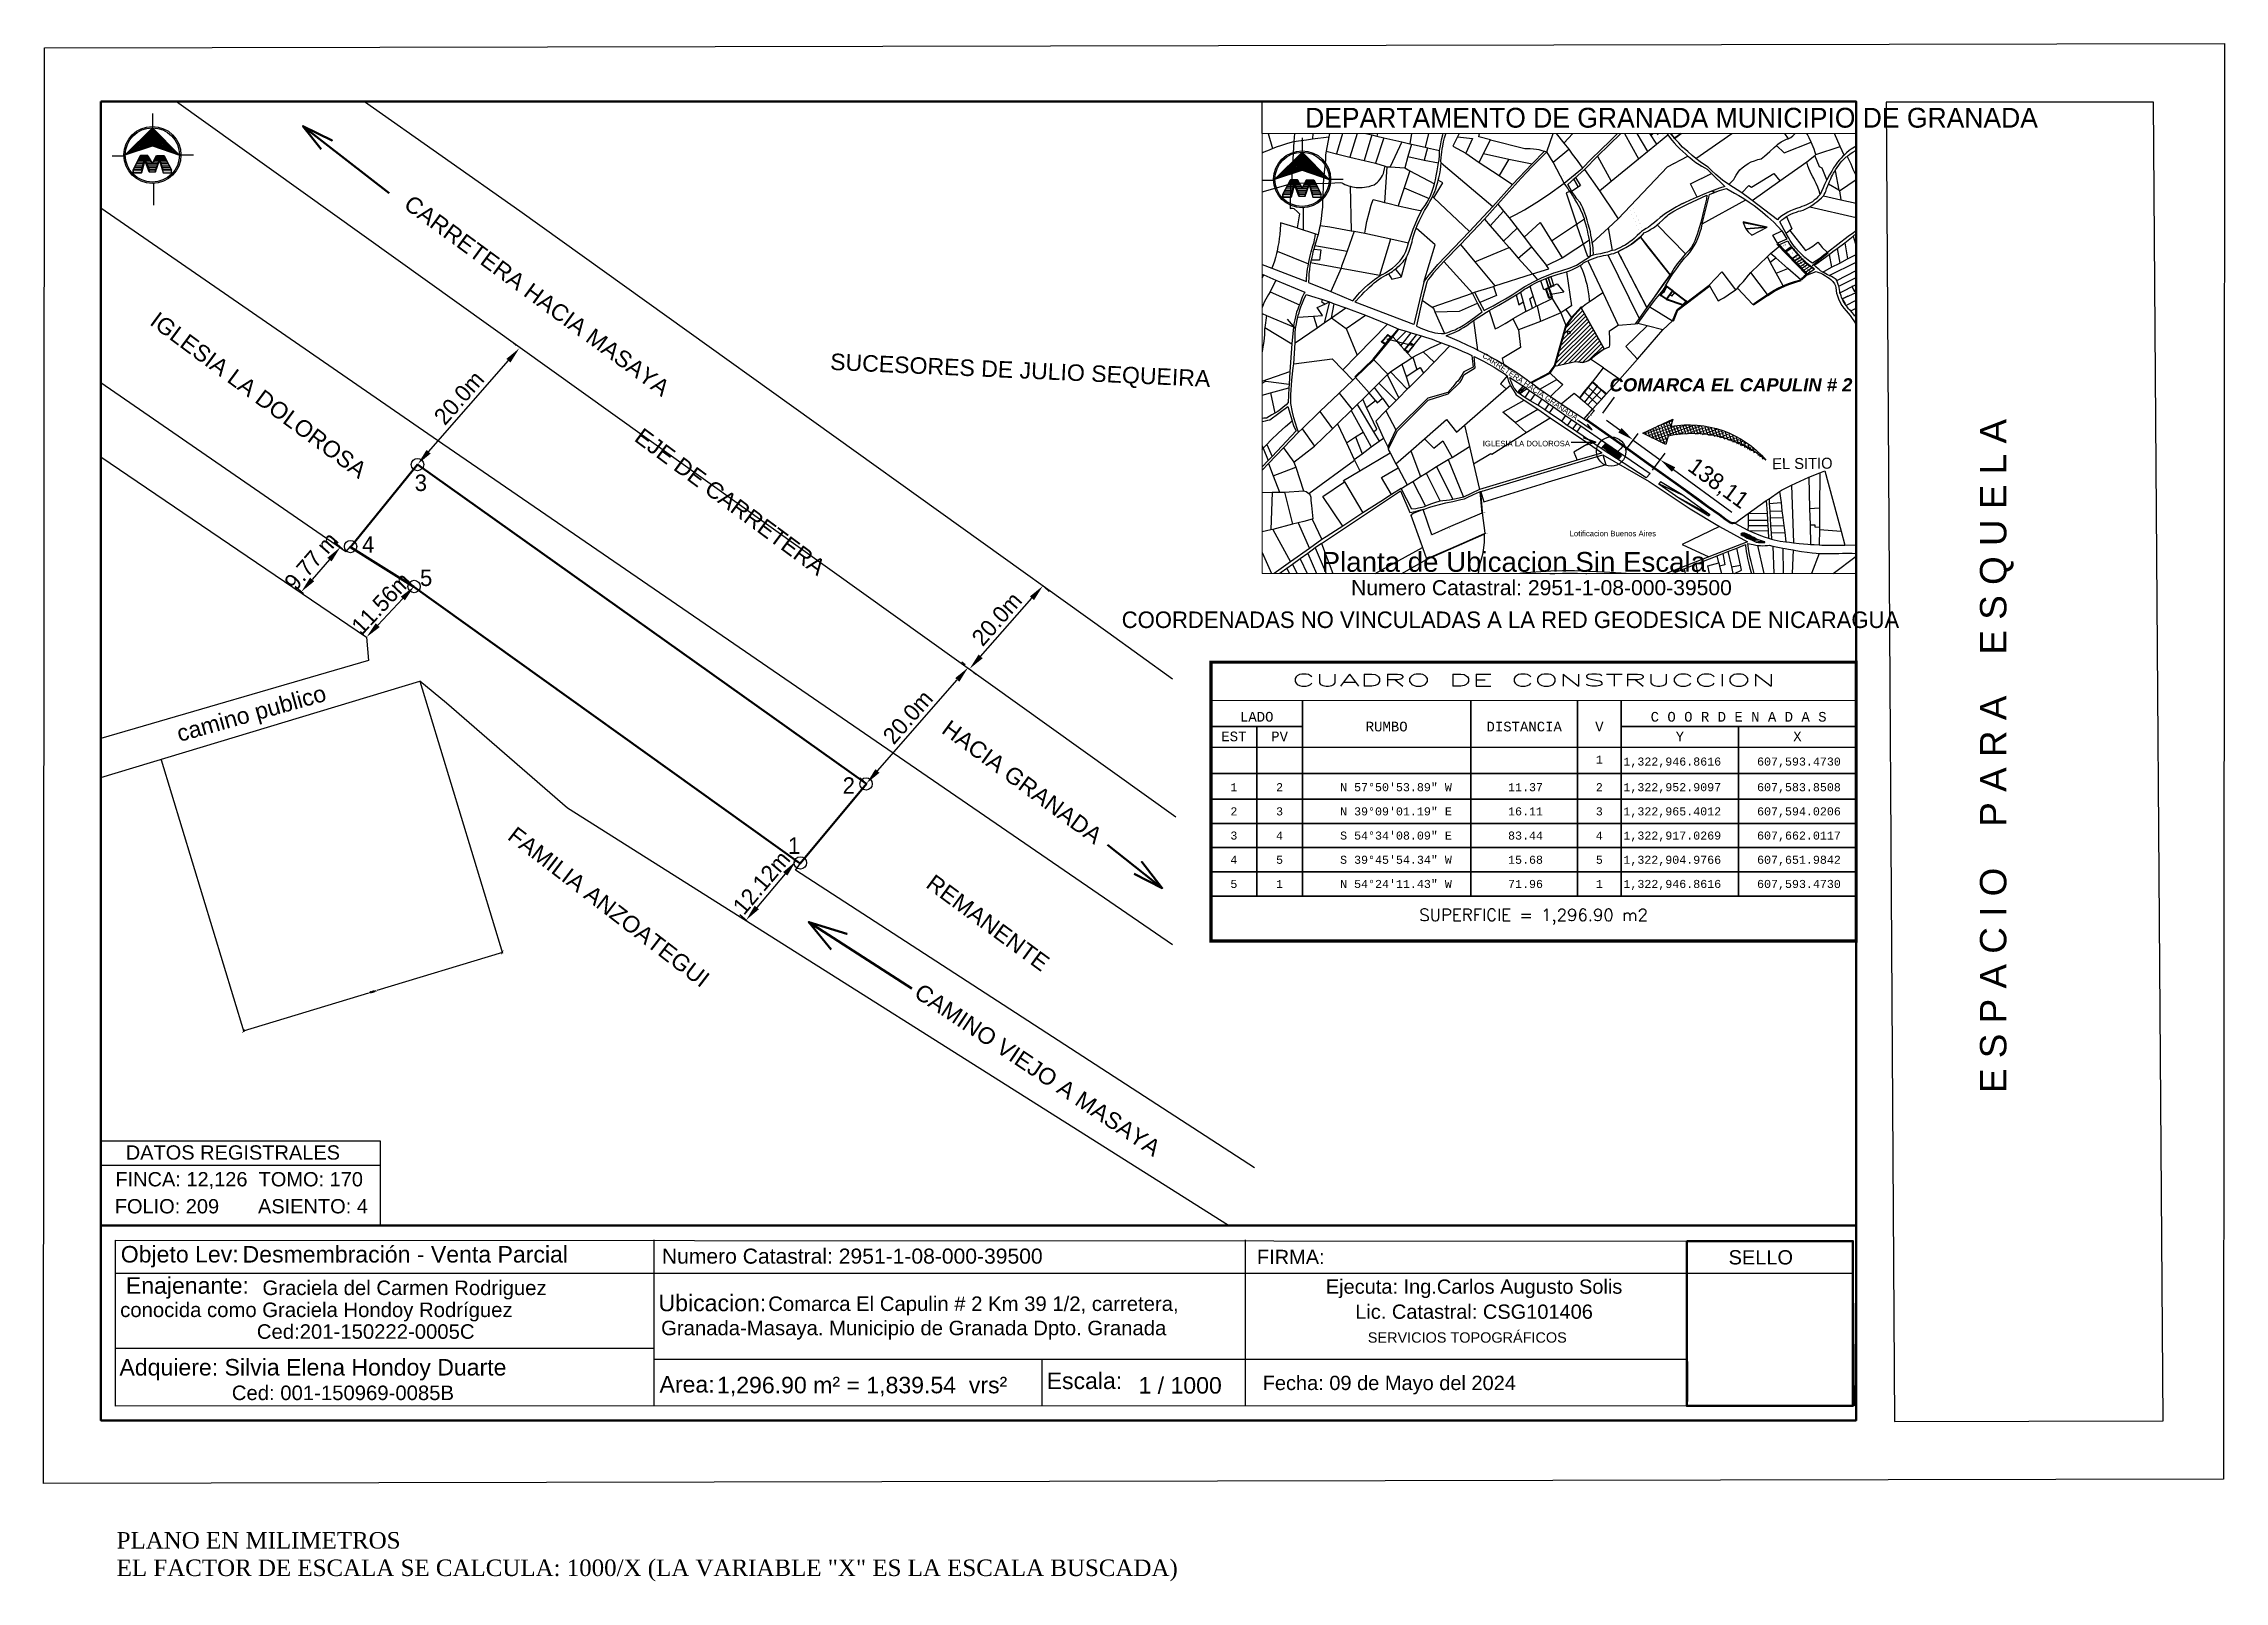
# Paper-space layout 'LAMINA DE TRABAJO' of a CAD drawing. Header units: millimetres. Extents: x 612759 to 613089, y 1322661 to 1322895.
# The model-space entities are those that its viewports show. They can reach past a viewport. Long polylines and large blocks are cut down to what shows.
import ezdxf
from ezdxf.enums import TextEntityAlignment as Align

# ---------------------------------------------------------------- set-up
doc = ezdxf.new("R2010")
doc.units = ezdxf.units.MM
doc.header["$PDMODE"] = 35
doc.header["$PDSIZE"] = 0.5
for name, color, linetype in [('0 - TEXTO', 5, 'Continuous'), ('2', 7, 'Continuous'), ('CVL_CUADCON', 1, 'Continuous'), ('CVL_CUADCON_LIN', 8, 'Continuous'), ('CVL_CUADCON_TIT', 1, 'Continuous'), ('CVL_CUADCON_TX', 2, 'Continuous'), ('CVL_PUNTO', 250, 'Continuous'), ('CVL_PUNTO_NUM', 2, 'Continuous'), ('NORTE', 1, 'Continuous'), ('TEXTOS', 2, 'Continuous')]:
    doc.layers.add(name, color=color, linetype=linetype)
doc.styles.add('45', font='arial.ttf')
doc.styles.add('HECTOR LOPEZ', font='arial.ttf')
doc.styles.add('HUECA1', font='HUECA1.shx')
doc.styles.add('LOPEZ', font='TCCM____.TTF')
doc.styles.add('MONOTXT4', font='Monotxt4.shx')
doc.styles.add('ROMANS', font='ROMANS', dxfattribs={"height": 0.2})
doc.styles.get("Standard").update_dxf_attribs({"font": 'TCCM____.TTF'})
doc.styles.add('Style-ENGINEERING', font='ENGINEERING.shx')
doc.dimstyles.new('ISO-25', dxfattribs={"dimtxt": 2.5, "dimasz": 2.5, "dimexe": 1.25, "dimexo": 0.625, "dimtad": 1, "dimtxsty": 'Standard', "dimcen": 2.5, "dimadec": 0, "dimazin": 0, "dimtfac": 1, "dimtmove": 0, "dimatfit": 3, "dimfxl": 1, "dimarcsym": 0})
doc.dimstyles.get("Standard").update_dxf_attribs({"dimtxt": 5, "dimasz": 0.18, "dimexe": 0.18, "dimexo": 0.0625, "dimgap": 0.09, "dimtad": 0, "dimtih": 1, "dimtoh": 1, "dimdec": 4, "dimzin": 0, "dimdsep": 46, "dimtxsty": 'HECTOR LOPEZ', "dimcen": 0.09, "dimadec": 0, "dimazin": 0, "dimtfac": 1, "dimtdec": 4, "dimtofl": 0, "dimtmove": 2, "dimatfit": 3, "dimfxl": 0.18, "dimtolj": 1, "dimtzin": 0, "dimarcsym": 0})
doc.dimstyles.new('STANDARD$0', dxfattribs={"dimtxt": 0.6, "dimasz": 0.5, "dimexe": 0.125, "dimexo": 0.000625, "dimgap": 0.0625, "dimtad": 0, "dimzin": 1, "dimdsep": 46, "dimtxsty": 'ROMANS', "dimblk1": 'ARCHTICK', "dimblk2": 'ARCHTICK', "dimsah": 1, "dimcen": 2.5, "dimclrd": 1, "dimclre": 1, "dimclrt": 30, "dimaunit": 1, "dimadec": 0, "dimazin": 0, "dimtfac": 1, "dimtix": 1, "dimtofl": 0, "dimtmove": 1, "dimatfit": 3, "dimldrblk": 'ARCHTICK', "dimfxl": 1, "dimtolj": 1, "dimtzin": 1, "dimarcsym": 0})

psp = doc.layouts.new('LAMINA DE TRABAJO')

# ---------------------------------------------------------------- texts
at = {"color": 7, "lineweight": 50}
psp.add_text('DEPARTAMENTO DE GRANADA MUNICIPIO DE GRANADA', height=3, dxfattribs=at).set_placement((612949.7081, 1322881.76753))
at = {"color": 7, "lineweight": 50, "style": 'HECTOR LOPEZ'}
for s, rotation, p in [('CARRETERA HACIA MASAYA', 323.7428065, (612812.9827, 1322869.71627)), ('IGLESIA LA DOLOROSA', 323.4952371, (612774.52687, 1322852.03107)), ('SUCESORES DE JULIO SEQUEIRA', 357.4233301, (612877.71458, 1322845.06738)), ('EJE DE CARRETERA', 323.4952371, (612847.92259, 1322834.41548)), ('camino publico', 15.6920716, (612779.20279, 1322788.66658)), ('HACIA GRANADA', 323.7428065, (612894.46405, 1322790.16599)), ('FAMILIA ANZOATEGUI', 322.4451376, (612828.71437, 1322774.04065)), ('REMANENTE', 323.6896044, (612892.08968, 1322766.76588)), ('CAMINO VIEJO A MASAYA', 326.1662047, (612890.28508, 1322750.16492))]:
    psp.add_text(s, height=2.5, rotation=rotation, dxfattribs=at).set_placement(p)
at = {"color": 5, "lineweight": 25, "style": 'LOPEZ'}
psp.add_text('EL SITIO', height=1.663439, rotation=0.5219895, dxfattribs=at).set_placement((613020.46675, 1322830.00703))
at = {"color": 7, "lineweight": 30, "style": 'LOPEZ'}
for s, p in [('3', (612814.82787, 1322825.95276)), ('4', (612806.85122, 1322816.59178)), ('5', (612815.62769, 1322811.55725)), ('2', (612879.6535, 1322780.06789)), ('1', (612871.37204, 1322770.97161))]:
    psp.add_text(s, height=2.5, dxfattribs=at).set_placement(p, align=Align.BOTTOM_LEFT)
at = {"color": 7, "lineweight": 50, "style": 'HECTOR LOPEZ'}
for s, height, p in [('Planta de Ubicacion Sin Escala', 3, (612952.20623, 1322814.46376)), ('Objeto Lev:', 2.5, (612770.29792, 1322709.79705)), ('Desmembración - Venta Parcial', 2.5, (612788.7526, 1322709.79243)), ('Enajenante:', 2.5, (612771.07251, 1322705.05713)), ('Graciela del Carmen Rodriguez', 2.2, (612791.77141, 1322704.86324)), ('Ubicacion:', 2.5, (612851.76482, 1322702.41798)), ('Comarca El Capulin # 2 Km 39 1/2, carretera,', 2.2, (612868.37716, 1322702.45002, 0.02674)), ('conocida como Graciela Hondoy Rodríguez', 2.2, (612770.21284, 1322701.52882)), ('Ced:201-150222-0005C', 2.2, (612790.91486, 1322698.23478)), ('Granada-Masaya. Municipio de Granada Dpto. Granada', 2.2, (612852.1549, 1322698.77536, 0.01337)), ('Adquiere: Silvia Elena Hondoy Duarte', 2.5, (612770.10252, 1322692.67263)), ('Area:', 2.5, (612851.91715, 1322690.09218, -0.00669)), (' 1,296.90 m² = 1,839.54  vrs²', 2.5, (612859.65094, 1322689.97553, -0.00669)), ('Escala:', 2.5, (612910.55247, 1322690.62416)), ('1 / 1000', 2.5, (612924.46406, 1322689.92907)), ('Ced: 001-150969-0085B', 2.2, (612787.12129, 1322688.94796))]:
    psp.add_text(s, height=height, dxfattribs=at).set_placement(p)
at = {"insert": (612976.95109, 1322847.70807), "char_height": 0.834391, "width": 40.9345934, "attachment_point": 1, "rotation": 325.8456385, "style": 'Style-ENGINEERING'}
psp.add_mtext('{\\fArial|b0|i0|c0|p34;CARRETERA HACIA GRANADA}', dxfattribs=at)
at = {"color": 7, "lineweight": 50, "insert": (613014.21686, 1322842.77491), "char_height": 2, "width": 51.7377382, "attachment_point": 5}
psp.add_mtext('{\\fArial|b1|i1|c0|p34;COMARCA EL CAPULIN # 2}', dxfattribs=at)
at = {"color": 7, "lineweight": 50, "insert": (613051.94178, 1322711.32641, -17.64987), "char_height": 4, "width": 130.5493861, "attachment_point": 1, "rotation": 90, "style": 'Style-ENGINEERING'}
psp.add_mtext('\\pi24.14048,t56.88384;{\\fArial|b0|i0|c0|p34;E S P A C I O    P A R A    E S Q U E L A}', dxfattribs=at)
at = {"attachment_point": 1, "style": 'Style-ENGINEERING'}
for s, insert, char_height, width in [('{\\fArial|b0|i0|c0|p34;IGLESIA LA DOLOROSA}', (612976.61842, 1322834.30958), 0.834391, 40.9345934), ('{\\fArial|b0|i0|c0|p34;Lotificacion Buenos Aires}', (612989.7851, 1322820.67868), 0.834391, 40.9345934), ('{\\fArial|b0|i0|c0|p34;Numero Catastral: 2951-1-08-000-39500}', (612956.66981, 1322813.2026), 2.2855641, 112.128045), ('{\\fArial|b0|i0|c0|p34;DATOS REGISTRALES}', (612771.05617, 1322727.55175), 2.1665243, 84.8973549), ('{\\fArial|b0|i0|c0|p34;FINCA: 12,126  TOMO: 170}', (612769.48031, 1322723.49779), 2.1665243, 84.8973549), ('{\\fArial|b0|i0|c0|p34;FOLIO: 209       ASIENTO: 4}', (612769.38995, 1322719.40432), 2.1665243, 84.8973549), ('{\\fArial|b0|i0|c0|p34;Numero Catastral: 2951-1-08-000-39500}', (612852.27185, 1322711.90679), 2.2855641, 112.128045), ('{\\fArial|b0|i0|c0|p34;FIRMA:}', (612942.41271, 1322711.7193), 2.1665243, 84.8973549), ('{\\fArial|b0|i0|c0|p34;SELLO}', (613013.85582, 1322711.66565), 2.1665243, 84.8973549), ('{\\fArial|b0|i0|c0|p34;Ejecuta: Ing.Carlos Augusto Solis}', (612952.84271, 1322707.2296), 2.1665243, 84.8973549), ('{\\fArial|b0|i0|c0|p34;Lic. Catastral: CSG101406}', (612957.30104, 1322703.4291), 2.1665243, 84.8973549), ('{\\fArial|b0|i0|c0|p34;SERVICIOS TOPOGRÁFICOS}', (612959.20875, 1322699.21343), 1.5655876, 84.8973549), ('{\\fArial|b0|i0|c0|p34;Fecha: 09 de Mayo del 2024}', (612943.28177, 1322692.63352), 2.1665243, 84.8973549)]:
    psp.add_mtext(s, dxfattribs=dict(at, insert=insert, char_height=char_height, width=width))
at = {"color": 3, "lineweight": 50, "insert": (612769.6778, 1322673.12075, 0.00669), "char_height": 2.5, "attachment_point": 1, "style": 'HECTOR LOPEZ'}
psp.add_mtext_dynamic_manual_height_columns('{\\fBook Antiqua|b0|i0|c0|p18;\\PPLANO EN MILIMETROS\\PEL FACTOR DE ESCALA SE CALCULA: 1000/X (LA VARIABLE "X" ES LA ESCALA BUSCADA)}', width=262.85, gutter_width=12.5, heights=[0], dxfattribs=at)
at = {"layer": '0 - TEXTO', "transparency": 33554687}
psp.add_text('COORDENADAS NO VINCULADAS A LA RED GEODESICA DE NICARAGUA', height=2.5, dxfattribs=at).set_placement((612980.81097, 1322805.94615), align=Align.CENTER)
at = {"layer": 'CVL_CUADCON_TIT', "color": 18, "lineweight": 35, "ltscale": 0.5, "true_color": 0x000000, "style": 'HUECA1', "width": 1.758658}
psp.add_text('CUADRO DE CONSTRUCCION', height=1.8328778, dxfattribs=at).set_placement((612947.67789, 1322797.13345), (613020.96001, 1322797.13345), align=Align.FIT)
at = {"layer": 'CVL_CUADCON_TIT', "color": 18, "lineweight": 35, "ltscale": 0.5, "true_color": 0x000000, "style": 'MONOTXT4'}
for s, height, p in [('LADO', 1.466302, (612942.37477, 1322791.75945)), ('C O O R D E N A D A S', 1.4663022, (613015.37218, 1322791.75945)), ('EST', 1.466302, (612938.91674, 1322788.78286)), ('PV', 1.466302, (612945.84502, 1322788.78286)), ('Y', 1.4663, (613006.47661, 1322788.78286)), ('X', 1.4663, (613024.27997, 1322788.78286))]:
    psp.add_text(s, height=height, dxfattribs=at).set_placement(p, align=Align.CENTER)
at = {"layer": 'CVL_CUADCON_TIT', "color": 18, "lineweight": 35, "ltscale": 0.5, "true_color": 0x000000}
for s, height, style, p in [('RUMBO', 1.466302, 'MONOTXT4', (612962.05988, 1322791.01164)), ('DISTANCIA', 1.466302, 'MONOTXT4', (612982.89359, 1322791.01164)), ('V', 1.4663, 'MONOTXT4', (612994.28187, 1322791.01164)), ('SUPERFICIE = 1,296.90 m2', 1.8328778, 'HUECA1', (612984.31895, 1322762.19025))]:
    psp.add_text(s, height=height, dxfattribs=dict(at, style=style)).set_placement(p, align=Align.MIDDLE)
at = {"layer": 'CVL_CUADCON_TX', "color": 18, "lineweight": 35, "ltscale": 0.5, "true_color": 0x000000, "style": 'MONOTXT4'}
for s, p in [('1', (612994.27698, 1322785.40059)), ('1', (612938.91674, 1322781.21185)), ('2', (612945.8383, 1322781.21185)), ('2', (612994.27698, 1322781.21185)), ('2', (612938.91674, 1322777.5461)), ('3', (612945.8383, 1322777.5461)), ('3', (612994.27698, 1322777.5461)), ('3', (612938.91674, 1322773.88034)), ('4', (612945.8383, 1322773.88034)), ('4', (612994.27698, 1322773.88034)), ('4', (612938.91674, 1322770.21458)), ('5', (612945.8383, 1322770.21458)), ('5', (612994.27698, 1322770.21458)), ('5', (612938.91674, 1322766.54883)), ('1', (612945.8383, 1322766.54883)), ('1', (612994.27698, 1322766.54883))]:
    psp.add_text(s, height=1.22192, dxfattribs=at).set_placement(p, align=Align.CENTER)
for s, height, p in [('1,322,946.8616', 1.2219185, (612997.92318, 1322785.09511)), ('607,593.4730', 1.2219185, (613018.17037, 1322785.09511)), ('N 57%%d50\'53.89" W', 1.2219185, (612955.00941, 1322781.21185)), ('11.37', 1.221919, (612980.44975, 1322781.21185)), ('1,322,952.9097', 1.2219185, (612997.92318, 1322781.21185)), ('607,583.8508', 1.2219185, (613018.17037, 1322781.21185)), ('N 39%%d09\'01.19" E', 1.2219185, (612955.00941, 1322777.5461)), ('16.11', 1.221919, (612980.44975, 1322777.5461)), ('1,322,965.4012', 1.2219185, (612997.92318, 1322777.5461)), ('607,594.0206', 1.2219185, (613018.17037, 1322777.5461)), ('S 54%%d34\'08.09" E', 1.2219185, (612955.00941, 1322773.88034)), ('83.44', 1.221919, (612980.44975, 1322773.88034)), ('1,322,917.0269', 1.2219185, (612997.92318, 1322773.88034)), ('607,662.0117', 1.2219185, (613018.17037, 1322773.88034)), ('S 39%%d45\'54.34" W', 1.2219185, (612955.00941, 1322770.21458)), ('15.68', 1.221919, (612980.44975, 1322770.21458)), ('1,322,904.9766', 1.2219185, (612997.92318, 1322770.21458)), ('607,651.9842', 1.2219185, (613018.17037, 1322770.21458)), ('N 54%%d24\'11.43" W', 1.2219185, (612955.00941, 1322766.54883)), ('71.96', 1.221919, (612980.44975, 1322766.54883)), ('1,322,946.8616', 1.2219185, (612997.92318, 1322766.54883)), ('607,593.4730', 1.2219185, (613018.17037, 1322766.54883))]:
    psp.add_text(s, height=height, dxfattribs=at).set_placement(p)

msp = doc.modelspace()

# ---------------------------------------------------------------- texts
at = {"color": 1}
for s, rotation, p in [('1', 72.716005381, (152246.29465, -197322.60967)), ('5', 90, (152717.68994, -197349.36419)), ('7', 90, (152717.68994, -197349.36419)), ('3', 90, (152766.15144, -197331.24869)), ('1', 90, (151568.79304, -197540.80266)), ('1', 90, (151662.21883, -197573.74653))]:
    msp.add_text(s, height=1, rotation=rotation, dxfattribs=at).set_placement(p, align=Align.MIDDLE_RIGHT)
for s, rotation, p in [('2', 72.716005381, (152257.63956, -197317.9517)), ('3', 90, (152743.29344, -197310.87299)), ('5', 90, (152743.29344, -197310.87299)), ('2', 90, (151594.16574, -197511.91846)), ('2', 90, (151687.59153, -197544.86233))]:
    msp.add_text(s, height=1, rotation=rotation, dxfattribs=at).set_placement(p, align=Align.BOTTOM_CENTER)
for s, rotation, p in [('5', 72.716005381, (152259.30959, -197360.61457)), ('1', 90, (152743.39294, -197366.39789)), ('4', 90, (151585.05004, -197551.62246)), ('4', 90, (151678.47583, -197584.56633))]:
    msp.add_text(s, height=1, rotation=rotation, dxfattribs=at).set_placement(p, align=Align.TOP_CENTER)
for s, rotation, p in [('3', 72.716005381, (152266.34847, -197342.37631)), ('4', 72.716005381, (152271.57499, -197358.73631)), ('6', 90, (152729.55654, -197338.18679)), ('4', 90, (152729.55654, -197338.18679)), ('2', 90, (152768.98274, -197329.69099)), ('4', 90, (152768.98274, -197329.69099)), ('3', 90, (151608.81494, -197521.93426)), ('3', 90, (151702.24073, -197554.87813))]:
    msp.add_text(s, height=1, rotation=rotation, dxfattribs=at).set_placement(p, align=Align.MIDDLE_LEFT)
msp.add_text('8', height=1, rotation=90, dxfattribs=at).set_placement((152742.76154, -197366.31219), align=Align.TOP_RIGHT)
msp.add_text('1', height=1, rotation=90).set_placement((152812.18674, -197390.28309), align=Align.TOP_CENTER)
msp.add_text('2', height=1, rotation=90).set_placement((152825.66344, -197373.23859), align=Align.MIDDLE_LEFT)
at = {"color": 1, "lineweight": 13, "attachment_point": 5, "style": '45'}
for s, insert, char_height, rotation in [('C A L L E J O N', (153217.1035, -197126.14842), 3, 24.378461693), ('ISABEL\\P GARCIA', (153231.8772, -197143.39146), 3, 31.72583834), ('\\A1;31.50', (153247.05893, -197159.82136), 2, 35.942518459), ('\\A1;43.60', (153249.20744, -197179.95123), 2, 313.819447607), ('S E R V I D U M B R E', (153264.26082, -197203.89373), 3, 310.282414477), ('{\\fArial|b1|i0|c0|p34;1}', (153262.43608, -197174.19493), 5, 37.531827298), ('{\\H2x;C A M I N O} ', (153274.59861, -197159.38582), 2, 310.282414477), ('\\A1;13.40', (153269.05692, -197200.42127), 2, 313.552211767), ('\\A1;43.60', (153269.39804, -197166.2374), 2, 310.282414477), ('\\A1;10.80', (153277.52235, -197209.07327), 2, 313.487873167), ('{\\fArial|b1|i0|c0|p34;2}', (153277.70945, -197194.14134), 5, 37.531827298), ('\\A1;10.80', (153284.96568, -197216.87497), 2, 313.819447607), ('{\\fArial|b1|i0|c0|p34;3}', (153287.07712, -197203.91101), 5, 37.531827298), ('\\A1;15.55', (153289.01947, -197188.5097), 2, 312.459954005), ('\\A1;10.80', (153292.57335, -197224.54281), 2, 313.819447607), ('{\\fArial|b1|i0|c0|p34;4}', (153295.22292, -197212.663), 5, 37.531827298), ('\\A1;10.80', (153297.91734, -197198.22792), 2, 312.501091559), ('\\A1;10.80', (153300.05114, -197232.33529), 2, 313.819447606), ('{\\fArial|b1|i0|c0|p34;5}', (153301.73956, -197219.58319), 5, 37.531827298), ('{\\H2x;C A M I N O} ', (153310.65763, -197200.25309), 2, 313.83457773), ('\\A1;10.80', (153305.76204, -197206.01094), 2, 317.824760418), ('{\\fArial|b1|i0|c0|p34;6}', (153309.68172, -197226.7069), 5, 37.531827298), ('\\A1;10.80', (153313.76587, -197213.26207), 2, 317.824760417), ('{\\fArial|b1|i0|c0|p34;7}', (153316.8093, -197234.03416), 5, 37.531827298), ('\\A1;10.80', (153322.03383, -197220.40703), 2, 320.478124224), ('\\A1;10.81', (153330.77139, -197227.17559), 2, 325.730973374), ('\\A1;10.80', (153339.61348, -197233.39919), 2, 325.8961952), ('C A  M I N O', (153371.08804, -197204.41656), 3, 37.198567256), ('C A  M I N O', (153312.50146, -197274.49309), 3, 37.198567256), ('\\A1;10.80', (153307.49607, -197240.18362), 2, 313.48787851), ('\\A1;10.80', (153314.93916, -197247.98507), 2, 313.819447606), ('\\A1;10.80', (153322.53683, -197255.68778), 2, 313.487878511), ('{\\fArial|b1|i0|c0|p34;8}', (153325.15874, -197241.36141), 5, 37.531827298), ('{\\fArial|b1|i0|c0|p34;9}', (153332.69361, -197248.28159), 5, 37.531827298), ('\\A1;35.10', (153337.38797, -197250.30509), 2, 34.312665887), ('\\A1;10.80', (153347.04266, -197240.02001), 2, 311.609629578)]:
    msp.add_mtext(s, dxfattribs=dict(at, insert=insert, char_height=char_height, rotation=rotation))
at = {"layer": 'CVL_PUNTO_NUM', "color": 1, "ltscale": 0.5, "style": 'MONOTXT4'}
for s, p in [('2', (152356.08969, -196867.18582)), ('1', (152367.9359, -196857.30832)), ('3', (152380.90023, -196907.45083)), ('4', (152392.97424, -196899.21798)), ('13', (151978.52483, -198156.0268)), ('12', (151981.70614, -198155.80471)), ('4', (151684.00679, -198255.11358)), ('3', (151684.25658, -198254.3572)), ('2', (151689.69835, -198249.62697)), ('1', (151735.2456, -198229.07898)), ('15', (151844.04681, -198312.91661)), ('14', (151987.40923, -198246.75612)), ('11', (151989.92046, -198238.78277)), ('10', (151991.08895, -198245.19776)), ('5', (151723.94384, -198369.1661)), ('16', (151771.04545, -198340.85626)), ('8', (151897.38442, -198380.37749)), ('9', (152002.01207, -198332.09203))]:
    msp.add_text(s, height=3, dxfattribs=at).set_placement(p)
at = {"layer": 'CVL_PUNTO_NUM', "color": 2, "ltscale": 0.5, "style": 'MONOTXT4'}
for s, p in [('6', (151733.58586, -198392.94853)), ('7', (151751.62712, -198441.77378))]:
    msp.add_text(s, height=3, dxfattribs=at).set_placement(p)

# ---------------------------------------------------------------- blocks, each defined once
blk = doc.blocks.new('_ARCHTICK')
at = {"color": 0, "linetype": 'ByBlock', "const_width": 0.15}
blk.add_lwpolyline([(-0.5, -0.5), (0.5, 0.5)], dxfattribs=at)
blk = doc.blocks.new('*D352')
at = {"layer": '2', "color": 1, "lineweight": -2, "transparency": 16777216}
for p, q in [((612815.62, 1322797.88), (612828.14, 1322756.67)), ((612776.4, 1322785.97), (612788.92, 1322744.76)), ((612828.1, 1322756.79), (612809.11, 1322751.02)), ((612788.88, 1322744.88), (612807.87, 1322750.65))]:
    blk.add_line(p, q, dxfattribs=at)
at = {"layer": 'Defpoints', "color": 0, "linetype": 'Continuous', "lineweight": 30, "transparency": 16777216}
for p in [(612815.62, 1322797.88), (612776.4, 1322785.97), (612828.1, 1322756.79)]:
    blk.add_point(p, dxfattribs=at)
at = {"layer": '2', "color": 1, "linetype": 'Continuous', "lineweight": -2, "transparency": 16777216, "xscale": 0.5, "yscale": 0.5, "zscale": 0.5}
for p, rotation in [((612828.1, 1322756.79), 16.89637767346379), ((612788.88, 1322744.88), 196.8963776734638)]:
    blk.add_blockref('_ARCHTICK', p, dxfattribs=dict(at, rotation=rotation))
at = {"layer": '2', "color": 30, "linetype": 'Continuous', "transparency": 16777216, "insert": (612808.49, 1322750.84), "char_height": 0.2, "attachment_point": 5, "rotation": 16.8964, "style": 'ROMANS'}
blk.add_mtext('\\A1;40.99m.', dxfattribs=at)
blk = doc.blocks.new('*D353')
at = {"color": 0, "lineweight": -2, "transparency": 16777216}
for p, q in [((612830.21, 1322848.75), (612829.74, 1322849.16)), ((612816.93, 1322832.66), (612829.03, 1322846.46)), ((612815.75, 1322830.36), (612816.22, 1322829.95))]:
    blk.add_line(p, q, dxfattribs=at)
at = {"color": 0, "lineweight": 30, "transparency": 16777216}
for points in [[(612828.72, 1322846.73), (612829.34, 1322846.18), (612830.68, 1322848.34)], [(612816.62, 1322832.93), (612817.24, 1322832.38), (612815.28, 1322830.78)]]:
    blk.add_solid(points, dxfattribs=at)
at = {"layer": 'Defpoints', "color": 0, "lineweight": 30, "transparency": 16777216}
for p in [(612830.68, 1322848.34), (612830.68, 1322848.34), (612815.28, 1322830.78)]:
    blk.add_point(p, dxfattribs=at)
at = {"color": 0, "lineweight": 30, "transparency": 16777216, "insert": (612821.54, 1322840.82), "char_height": 2.5, "attachment_point": 5, "rotation": 48.76}
blk.add_mtext('20.0m', dxfattribs=at)
blk = doc.blocks.new('*D354')
at = {"color": 0, "lineweight": -2, "transparency": 16777216}
for p, q in [((612898.2, 1322800.38), (612897.73, 1322800.79)), ((612884.92, 1322784.28), (612897.02, 1322798.08)), ((612882.8, 1322782.81), (612882.33, 1322783.23))]:
    blk.add_line(p, q, dxfattribs=at)
at = {"color": 0, "lineweight": 30, "transparency": 16777216}
for points in [[(612896.71, 1322798.36), (612897.33, 1322797.81), (612898.67, 1322799.96)], [(612884.61, 1322784.56), (612885.23, 1322784.01), (612883.27, 1322782.4)]]:
    blk.add_solid(points, dxfattribs=at)
at = {"layer": 'Defpoints', "color": 0, "lineweight": 30, "transparency": 16777216}
for p in [(612898.67, 1322799.96), (612898.67, 1322799.96), (612883.27, 1322782.4)]:
    blk.add_point(p, dxfattribs=at)
at = {"color": 0, "lineweight": 30, "transparency": 16777216, "insert": (612889.53, 1322792.44), "char_height": 2.5, "attachment_point": 5, "rotation": 48.76}
blk.add_mtext('20.0m', dxfattribs=at)
blk = doc.blocks.new('*D360')
at = {"color": 0, "lineweight": -2, "transparency": 16777216}
for p, q in [((612997.4, 1322835.91), (612995.38, 1322837.39)), ((612998.25, 1322832.85), (613000.15, 1322835.44)), ((612999.41, 1322834.43), (613003.51, 1322831.43)), ((613002.35, 1322829.85), (613004.25, 1322832.44)), ((613005.52, 1322829.95), (613014.34, 1322823.5))]:
    blk.add_line(p, q, dxfattribs=at)
at = {"color": 0, "lineweight": 30, "transparency": 16777216}
for points in [[(612997.64, 1322836.25), (612997.15, 1322835.57), (612999.41, 1322834.43)], [(613005.77, 1322830.29), (613005.28, 1322829.62), (613003.51, 1322831.43)]]:
    blk.add_solid(points, dxfattribs=at)
at = {"layer": 'Defpoints', "color": 0, "lineweight": 30, "transparency": 16777216}
for p in [(612997.88, 1322832.34), (613003.51, 1322831.43), (613001.98, 1322829.34)]:
    blk.add_point(p, dxfattribs=at)
at = {"color": 0, "lineweight": 50, "transparency": 16777216, "insert": (613012.22, 1322827.73), "char_height": 2.5, "attachment_point": 5, "rotation": 323.7724}
blk.add_mtext('138,11', dxfattribs=at)
blk = doc.blocks.new('*D361')
at = {"color": 0, "lineweight": -2, "transparency": 16777216}
for p, q in [((612803.9, 1322817.89), (612802.62, 1322819.01)), ((612801.91, 1322816.31), (612799.29, 1322813.3)), ((612797.99, 1322811.12), (612796.7, 1322812.24))]:
    blk.add_line(p, q, dxfattribs=at)
at = {"color": 0, "lineweight": 30, "transparency": 16777216}
for points in [[(612801.6, 1322816.58), (612802.23, 1322816.03), (612803.56, 1322818.19)], [(612798.97, 1322813.57), (612799.6, 1322813.02), (612797.64, 1322811.42)]]:
    blk.add_solid(points, dxfattribs=at)
at = {"layer": 'Defpoints', "color": 0, "lineweight": 30, "transparency": 16777216}
for p in [(612804.37, 1322817.48), (612797.64, 1322811.42), (612798.46, 1322810.7)]:
    blk.add_point(p, dxfattribs=at)
at = {"color": 0, "lineweight": 30, "transparency": 16777216, "insert": (612799.17, 1322816.05), "char_height": 2.5, "attachment_point": 5, "rotation": 48.8574}
blk.add_mtext('9.77 m', dxfattribs=at)
blk = doc.blocks.new('*D362')
at = {"color": 0, "lineweight": -2, "transparency": 16777216}
for p, q in [((612813.02, 1322810.41), (612809.23, 1322806.38)), ((612814.28, 1322812.66), (612813.82, 1322813.09)), ((612807.06, 1322804.98), (612806.61, 1322805.41))]:
    blk.add_line(p, q, dxfattribs=at)
at = {"color": 0, "lineweight": 30, "transparency": 16777216}
for points in [[(612812.72, 1322810.7), (612813.33, 1322810.13), (612814.73, 1322812.24)], [(612808.92, 1322806.66), (612809.53, 1322806.09), (612807.52, 1322804.55)]]:
    blk.add_solid(points, dxfattribs=at)
at = {"layer": 'Defpoints', "color": 0, "lineweight": 30, "transparency": 16777216}
for p in [(612814.73, 1322812.24), (612807.52, 1322804.55), (612807.52, 1322804.55)]:
    blk.add_point(p, dxfattribs=at)
at = {"color": 0, "lineweight": 30, "transparency": 16777216, "insert": (612809.75, 1322809.69), "char_height": 2.5, "attachment_point": 5, "rotation": 46.7917}
blk.add_mtext('11.56m', dxfattribs=at)
blk = doc.blocks.new('*D364')
at = {"color": 0, "lineweight": -2, "transparency": 16777216}
for p, q in [((612872.68, 1322770.51), (612871.62, 1322771.41)), ((612870.96, 1322768.7), (612866.65, 1322763.6)), ((612865.14, 1322761.59), (612864.08, 1322762.5))]:
    blk.add_line(p, q, dxfattribs=at)
at = {"color": 0, "lineweight": 30, "transparency": 16777216}
for points in [[(612870.64, 1322768.96), (612871.28, 1322768.43), (612872.57, 1322770.61)], [(612866.33, 1322763.87), (612866.97, 1322763.33), (612865.03, 1322761.69)]]:
    blk.add_solid(points, dxfattribs=at)
at = {"layer": 'Defpoints', "color": 0, "lineweight": 30, "transparency": 16777216}
for p in [(612873.16, 1322770.11), (612865.03, 1322761.69), (612865.62, 1322761.19)]:
    blk.add_point(p, dxfattribs=at)
at = {"color": 0, "lineweight": 30, "transparency": 16777216, "insert": (612867.35, 1322767.37), "char_height": 2.5, "attachment_point": 5, "rotation": 49.7862}
blk.add_mtext('12.12m', dxfattribs=at)
blk = doc.blocks.new('*D365')
at = {"color": 0, "lineweight": -2, "transparency": 16777216}
for p, q in [((612900.55, 1322801.64), (612908.33, 1322810.45)), ((612910.23, 1322812.11), (612910.92, 1322811.5)), ((612899.14, 1322799.55), (612899.83, 1322798.94))]:
    blk.add_line(p, q, dxfattribs=at)
at = {"color": 0, "lineweight": 30, "transparency": 16777216}
for points in [[(612908.02, 1322810.73), (612908.64, 1322810.17), (612909.98, 1322812.32)], [(612900.24, 1322801.92), (612900.86, 1322801.36), (612898.89, 1322799.77)]]:
    blk.add_solid(points, dxfattribs=at)
at = {"layer": 'Defpoints', "color": 0, "lineweight": 30, "transparency": 16777216}
for p in [(612909.76, 1322812.52), (612909.98, 1322812.32), (612898.67, 1322799.96)]:
    blk.add_point(p, dxfattribs=at)
at = {"color": 0, "lineweight": 30, "transparency": 16777216, "insert": (612903.01, 1322807.31), "char_height": 2.5, "attachment_point": 5, "rotation": 48.5507}
blk.add_mtext('20.0m', dxfattribs=at)
blk = doc.blocks.new('*D355')
at = {"layer": 'CVL_CUADCON_LIN', "color": 0, "lineweight": -2, "ltscale": 0.5, "transparency": 16777216}
for p, q in [((152930.1, -196919.7), (152934.9, -196917.9)), ((152933.1, -196928), (152937.9, -196926.3)), ((152934.8, -196918.2), (152937.7, -196926.2))]:
    blk.add_line(p, q, dxfattribs=at)
at = {"layer": 'CVL_CUADCON_LIN', "color": 0, "lineweight": 30, "ltscale": 0.5, "transparency": 16777216}
for points in [[(152934.8, -196918.1), (152934.7, -196918.2), (152934.7, -196918)], [(152937.7, -196926.1), (152937.6, -196926.2), (152937.7, -196926.3)]]:
    blk.add_solid(points, dxfattribs=at)
at = {"layer": 'Defpoints', "color": 0, "lineweight": 30, "ltscale": 0.5, "transparency": 16777216}
for p in [(152930, -196919.7), (152933, -196928), (152937.7, -196926.3)]:
    blk.add_point(p, dxfattribs=at)
at = {"layer": 'CVL_CUADCON_LIN', "color": 0, "ltscale": 0.5, "transparency": 16777216, "insert": (152941.2, -196920.3), "char_height": 5, "attachment_point": 5, "style": 'HECTOR LOPEZ'}
blk.add_mtext('\\A1;8.8631', dxfattribs=at)
blk = doc.blocks.new('223')
at = {"color": 3}
blk.add_line((609568.7, 1324207.9), (609572.6, 1324203.3), dxfattribs=at)
for points in [[(609583.4, 1324190.3), (609887, 1324411.3), (609796.6, 1324501.6), (609604.4, 1324354.5), (609616, 1324329.6), (609581.4, 1324271.1), (609568.7, 1324207.9)], [(609664.5, 1324302.9), (609712.4, 1324335.3), (609734.6, 1324355.4), (609766.2, 1324379.3), (609796.5, 1324345.4), (609688.8, 1324267)]]:
    blk.add_lwpolyline(points, close=True, dxfattribs=at)
for points in [[(609796.4, 1324501.4), (609604.6, 1324354.7)], [(609886.8, 1324411.5), (609796.7, 1324501.4)], [(609583.6, 1324190.5), (609886.8, 1324411.2)], [(609579.3, 1324260.5), (609568.8, 1324208.1)], [(609568.9, 1324207.7), (609583.3, 1324190.5)]]:
    blk.add_lwpolyline(points)
at = {"color": 6}
for points in [[(609787.8, 1324403.5), (609731.3, 1324359.1), (609681.9, 1324413.8), (609737.8, 1324456.6)], [(609673.7, 1324314.4), (609709, 1324339), (609731.3, 1324359.1), (609681.9, 1324413.8), (609630.9, 1324374.8)]]:
    blk.add_lwpolyline(points, close=True, dxfattribs=at)
at = {"color": 2}
for points in [[(609846.7, 1324451.6), (609787.8, 1324403.5), (609737.8, 1324456.6), (609796.6, 1324501.6)], [(609576.9, 1324248.8), (609664.5, 1324302.9), (609688.8, 1324267), (609583.4, 1324190.3), (609568.7, 1324207.9)]]:
    blk.add_lwpolyline(points, close=True, dxfattribs=at)
at = {"color": 4}
for points in [[(609630.9, 1324374.8), (609604.4, 1324354.5), (609616, 1324329.6), (609581.4, 1324271.1), (609578.3, 1324255.4), (609653.6, 1324301.4), (609673.7, 1324314.4)], [(609887, 1324411.3), (609796.5, 1324345.4), (609766.2, 1324379.3), (609850.2, 1324448)]]:
    blk.add_lwpolyline(points, close=True, dxfattribs=at)
blk.add_lwpolyline([(609604.4, 1324354.5), (609630.9, 1324374.8)], dxfattribs=at)
at = {"color": 6}
blk.add_lwpolyline([(609630.9, 1324374.8), (609673.7, 1324314.4)], dxfattribs=at)
at = {"color": 5}
for points in [[(609734.6, 1324355.4), (609766.2, 1324379.3)], [(609731.3, 1324359.1), (609709, 1324339)], [(609734.6, 1324355.4), (609712.4, 1324335.3)], [(609733, 1324353.9), (609712.4, 1324335.3)], [(609568.7, 1324207.9), (609576.9, 1324248.8)]]:
    blk.add_lwpolyline(points, dxfattribs=at)
at = {"color": 3}
blk.add_lwpolyline([(609796.5, 1324345.4), (609688.8, 1324267), (609664.5, 1324302.9)], dxfattribs=at)
for centre in [(609796.6, 1324501.6), (609887, 1324411.3), (609568.7, 1324207.9), (609583.4, 1324190.3)]:
    blk.add_circle(centre, 0.25)
at = {"color": 2, "char_height": 5, "attachment_point": 5, "rotation": 37.83019}
for s, insert in [('CARMEN MARIA', (609795, 1324453.9)), ('MARGINA DEL C. ', (609677.6, 1324366.1)), ('GERALD ANT.\\PHONDOY\\P\\PNILSON \\PHONDOY', (609726.7, 1324416.5)), ('EDUARDO  JOSE', (609824.9, 1324396.1)), ('SILVIA ELENA  CHAVARRIA MARTINEZ', (609622.3, 1324246.1)), ('IDALIA ', (609628.2, 1324318.8)), ('FREDDY ANTONIO', (609719.3, 1324326.8))]:
    blk.add_mtext(s, dxfattribs=dict(at, insert=insert))
blk = doc.blocks.new('*D356')
at = {"layer": 'CVL_CUADCON_LIN', "color": 0, "lineweight": -2, "ltscale": 0.5, "transparency": 16777216}
for p, q in [((152403.3, -197858.3), (152410.5, -197864.9)), ((152410.5, -197864.7), (152425.8, -197847.8)), ((152445.8, -197825.7), (152430.6, -197842.5)), ((152438.8, -197819.1), (152446.1, -197825.7))]:
    blk.add_line(p, q, dxfattribs=at)
at = {"layer": 'CVL_CUADCON_LIN', "color": 0, "lineweight": 30, "ltscale": 0.5, "transparency": 16777216}
for points in [[(152445.8, -197825.7), (152445.9, -197825.7), (152446, -197825.6)], [(152410.5, -197864.7), (152410.5, -197864.7), (152410.4, -197864.8)]]:
    blk.add_solid(points, dxfattribs=at)
at = {"layer": 'Defpoints', "color": 0, "lineweight": 30, "ltscale": 0.5, "transparency": 16777216}
for p in [(152403.2, -197858.3), (152438.8, -197819.1), (152446, -197825.6)]:
    blk.add_point(p, dxfattribs=at)
at = {"layer": 'CVL_CUADCON_LIN', "color": 0, "ltscale": 0.5, "transparency": 16777216, "insert": (152428.2, -197845.2), "char_height": 5, "attachment_point": 5, "style": 'HECTOR LOPEZ'}
blk.add_mtext('\\A1;52.9660', dxfattribs=at)
blk = doc.blocks.new('*D357')
at = {"layer": 'CVL_CUADCON_TX', "color": 1, "lineweight": -2, "ltscale": 0.5, "transparency": 16777216}
for p, q in [((152481.1, -198006.8), (152493.7, -198048.1)), ((151989.8, -198201), (152241, -198124.7)), ((152493.6, -198047.9), (152242.4, -198124.2)), ((151977.3, -198159.9), (151989.8, -198201.1))]:
    blk.add_line(p, q, dxfattribs=at)
at = {"layer": 'Defpoints', "color": 0, "lineweight": 30, "ltscale": 0.5, "transparency": 16777216}
for p in [(152481.1, -198006.8), (152493.6, -198047.9), (151977.3, -198159.9)]:
    blk.add_point(p, dxfattribs=at)
at = {"layer": 'CVL_CUADCON_TX', "color": 1, "lineweight": -2, "ltscale": 0.5, "transparency": 16777216, "xscale": 0.5, "yscale": 0.5, "zscale": 0.5}
for p, rotation in [((152493.6, -198047.9), 16.89637767341342), ((151989.8, -198201), 196.8963776734134)]:
    blk.add_blockref('_ARCHTICK', p, dxfattribs=dict(at, rotation=rotation))
at = {"layer": 'CVL_CUADCON_TX', "color": 30, "ltscale": 0.5, "transparency": 16777216, "insert": (152241.7, -198124.5), "char_height": 0.2, "attachment_point": 5, "rotation": 16.89638, "style": 'ROMANS'}
blk.add_mtext('\\A1;526.57m.', dxfattribs=at)
blk = doc.blocks.new('*D358')
at = {"color": 1, "lineweight": -2, "ltscale": 0.5, "transparency": 16777216}
for p, q in [((152351.7, -196919.4), (152329.1, -196927.1)), ((152329.2, -196927.1), (152373.8, -197058.3)), ((152418.9, -197191), (152374.3, -197059.7)), ((152441.4, -197183.3), (152418.8, -197191))]:
    blk.add_line(p, q, dxfattribs=at)
at = {"layer": 'Defpoints', "color": 0, "lineweight": 30, "ltscale": 0.5, "transparency": 16777216}
for p in [(152351.7, -196919.4), (152418.9, -197191), (152441.4, -197183.3)]:
    blk.add_point(p, dxfattribs=at)
at = {"color": 1, "lineweight": -2, "ltscale": 0.5, "transparency": 16777216, "xscale": 0.5, "yscale": 0.5, "zscale": 0.5}
for p, rotation in [((152329.2, -196927.1), 108.7674313516717), ((152418.9, -197191), 288.7674313516717)]:
    blk.add_blockref('_ARCHTICK', p, dxfattribs=dict(at, rotation=rotation))
at = {"color": 30, "ltscale": 0.5, "transparency": 16777216, "insert": (152374.1, -197059), "char_height": 0.2, "attachment_point": 5, "rotation": 288.76743, "style": 'ROMANS'}
blk.add_mtext('\\A1;278.69m.', dxfattribs=at)
blk = doc.blocks.new('*D359')
at = {"layer": 'CVL_CUADCON_TIT', "color": 1, "lineweight": -2, "ltscale": 0.5, "transparency": 16777216}
for p, q in [((152541.4, -197992.2), (152543, -197993.6)), ((152542.9, -197993.6), (152553, -197982.9)), ((152563.9, -197971.4), (152553.9, -197982)), ((152562.5, -197970), (152564, -197971.4))]:
    blk.add_line(p, q, dxfattribs=at)
at = {"layer": 'Defpoints', "color": 0, "lineweight": 30, "ltscale": 0.5, "transparency": 16777216}
for p in [(152541.4, -197992.2), (152562.5, -197970), (152563.9, -197971.4)]:
    blk.add_point(p, dxfattribs=at)
at = {"layer": 'CVL_CUADCON_TIT', "color": 1, "lineweight": -2, "ltscale": 0.5, "transparency": 16777216, "xscale": 0.5, "yscale": 0.5, "zscale": 0.5}
for p, rotation in [((152542.9, -197993.6), 226.5225056017491), ((152563.9, -197971.4), 46.52250560174905)]:
    blk.add_blockref('_ARCHTICK', p, dxfattribs=dict(at, rotation=rotation))
at = {"layer": 'CVL_CUADCON_TIT', "color": 30, "lineweight": 35, "ltscale": 0.5, "transparency": 16777216, "insert": (152553.4, -197982.5), "char_height": 0.2, "attachment_point": 5, "rotation": 46.52251, "style": 'ROMANS'}
blk.add_mtext('\\A1;30.60m.', dxfattribs=at)

# ---------------------------------------------------------------- dimensions: what is measured, and where the dimension line sits
at = {"color": 1, "ltscale": 0.5}
dim = msp.add_aligned_dim(p1=(152351.71803, -196919.44137), p2=(152441.38013, -197183.31363), distance=-23.74657, dimstyle='STANDARD$0', override={"dimpost": 'm.', "dimfxl": 31.75}, dxfattribs=at)
dim.commit()
dim.dimension.update_dxf_attribs({"geometry": '*D358', "text_midpoint": (152374.06506, -197059.01742)})
at = {"layer": 'CVL_CUADCON_LIN', "color": 6, "ltscale": 0.5}
dim = msp.add_aligned_dim(p1=(152930.00116, -196919.68975), p2=(152933.01709, -196928.0239), distance=5.00257, dimstyle='Standard', dxfattribs=at)
dim.commit()
dim.dimension.update_dxf_attribs({"geometry": '*D355', "text_midpoint": (152941.22899, -196920.33944)})
at = {"layer": 'CVL_CUADCON_LIN', "color": 1, "ltscale": 0.5}
dim = msp.add_aligned_dim(p1=(152403.21813, -197858.30763), p2=(152438.77713, -197819.05263), distance=-9.68641, dimstyle='Standard', dxfattribs=at)
dim.commit()
dim.dimension.update_dxf_attribs({"geometry": '*D356', "text_midpoint": (152428.17658, -197845.18315)})
at = {"layer": 'CVL_CUADCON_TIT', "color": 0, "lineweight": 35, "ltscale": 0.5}
dim = msp.add_aligned_dim(p1=(152541.41285, -197992.17105), p2=(152562.46467, -197969.96961), distance=-2.02116, dimstyle='STANDARD$0', override={"dimpost": 'm.', "dimfxl": 31.75}, dxfattribs=at)
dim.commit()
dim.dimension.update_dxf_attribs({"geometry": '*D359', "text_midpoint": (152553.40541, -197982.46103)})
at = {"layer": 'CVL_CUADCON_TX', "color": 1, "ltscale": 0.5}
dim = msp.add_aligned_dim(p1=(151977.31157, -198159.88978), p2=(152481.14713, -198006.84763), distance=-42.94125, dimstyle='STANDARD$0', override={"dimpost": 'm.', "dimfxl": 31.75}, dxfattribs=at)
dim.commit()
dim.dimension.update_dxf_attribs({"geometry": '*D357', "text_midpoint": (152241.70987, -198124.45626)})

# ---------------------------------------------------------------- dimensions: what is measured, and where the dimension line sits
at = {"color": 7, "lineweight": 30}
for p1, p2, picture, middle in [((612815.28076, 1322830.77545), (612830.67788, 1322848.33867), '*D353', (612821.54211, 1322840.81702)), ((612883.27189, 1322782.40114), (612898.66902, 1322799.96436), '*D354', (612889.53324, 1322792.44271))]:
    dim = psp.add_aligned_dim(p1=p1, p2=p2, distance=0, text='20.0m', dimstyle='ISO-25', override={"dimfxl": 0.18}, dxfattribs=at)
    dim.commit()
    dim.dimension.update_dxf_attribs({"geometry": picture, "text_midpoint": middle})
at = {"color": 7, "lineweight": 50}
dim = psp.add_aligned_dim(p1=(612997.8845, 1322832.3439), p2=(613001.97869, 1322829.34437), distance=2.5882, dimstyle='ISO-25', override={"dimlfac": -27.212629, "dimfxl": 0.18}, dxfattribs=at)
dim.commit()
dim.dimension.update_dxf_attribs({"geometry": '*D360', "text_midpoint": (613012.21673, 1322827.73289)})
at = {"color": 18, "lineweight": 30, "true_color": 0x000000}
for p1, p2, distance, text, picture, middle in [((612804.37397, 1322817.47645), (612798.45721, 1322810.7041), -1.08113, '9.77 m', '*D361', (612799.17019, 1322816.052)), ((612814.73313, 1322812.2359), (612807.51656, 1322804.55325), 0, '11.56m', '*D362', (612809.74606, 1322809.68971)), ((612898.66902, 1322799.96436), (612909.7597, 1322812.52248), -0.29897, '20.0m', '*D365', (612903.00585, 1322807.31071)), ((612873.16062, 1322770.10749), (612865.62148, 1322761.19047), -0.77068, '12.12m', '*D364', (612867.35122, 1322767.37361))]:
    dim = psp.add_aligned_dim(p1=p1, p2=p2, distance=distance, text=text, dimstyle='ISO-25', override={"dimfxl": 0.18}, dxfattribs=at)
    dim.commit()
    dim.dimension.update_dxf_attribs({"geometry": picture, "text_midpoint": middle})
at = {"layer": '2', "color": 1, "linetype": 'Continuous'}
dim = psp.add_aligned_dim(p1=(612776.4014, 1322785.9667), p2=(612815.62165, 1322797.88001), distance=-42.94125, dimstyle='STANDARD$0', override={"dimpost": 'm.', "dimfxl": 31.75}, dxfattribs=at)
dim.commit()
dim.dimension.update_dxf_attribs({"geometry": '*D352', "text_midpoint": (612808.49204, 1322750.83579)})

# ---------------------------------------------------------------- hatches: boundary and pattern name
at = {"lineweight": 30, "true_color": 0x000000}
h = msp.add_hatch(color=18, dxfattribs=at)
h.dxf.hatch_style = 1
h.paths.add_polyline_path([(152489.91462, -197962.59636), (152479.78708, -197975.03602), (152489.36941, -197981.05903), (152489.36822, -197981.0603), (152491.65985, -197983.01701), (152500.44837, -197990.22729), (152502.63367, -197991.94324), (152502.75102, -197992.10368), (152546.74928, -198023.08155), (152547.42157, -198023.47707), (152557.85738, -198010.93625)])
at = {"layer": 'CVL_CUADCON_LIN', "ltscale": 0.5}
h = msp.add_hatch(dxfattribs=at)
h.set_pattern_fill('ANSI31', color=1, scale=100, style=0)
h.set_pattern_definition([(45, (-455075.35, -1520937.988), (-8.83883476, 8.83883476), [])])
h.paths.add_polyline_path([(152283.29513, -197641.16463), (152367.63013, -197621.76163), (152396.46213, -197626.35163), (152411.83013, -197622.03763), (152430.62713, -197613.15063), (152446.24913, -197598.79663), (152471.96663, -197579.10963), (152486.25513, -197570.47463), (152392.12113, -197401.13363), (152353.13213, -197444.07263), (152329.76513, -197476.34263)])

# ---------------------------------------------------------------- linework, layer by layer
at = {"color": 1, "ltscale": 0.5, "flags": 128}
for points in [[(152335.92993, -196892.89777), (152351.71803, -196919.44137), (152379.39093, -196901.64497), (152360.66993, -196871.06157), (152335.92993, -196892.89777)], [(152369.43369, -196863.11836), (152360.66993, -196871.06157), (152379.39407, -196901.64295), (152388.49363, -196895.22748)]]:
    msp.add_lwpolyline(points, close=True, dxfattribs=at)
msp.add_lwpolyline([(152542.35413, -197169.89263), (152551.25941, -197186.44968), (152555.92461, -197195.18157), (152571.684, -197227.10337), (152576.3933, -197236.20749), (152662.50424, -197400.39661), (152677.72964, -197378.58498), (152684.81031, -197370.12889), (152737.1146, -197294.99274), (152749.23971, -197278.71172), (152758.00913, -197264.49108), (152677.79358, -197163.11066), (152665.85513, -197149.24115), (152635.45616, -197108.3145), (152626.33061, -197116.71), (152592.42517, -197144.43834), (152542.35413, -197169.89263)], dxfattribs=at)
at = {"color": 1, "lineweight": 13}
for points in [[(153198.52053, -197138.98112), (153320.00416, -197265.57704)], [(153320.00416, -197265.57704), (153300.75658, -197278.71309)]]:
    msp.add_lwpolyline(points, dxfattribs=at)
at = {"color": 1}
msp.add_lwpolyline([(153257.65939, -197147.60989), (153285.85839, -197180.86437), (153262.34491, -197197.55805), (153232.15679, -197166.09955)], close=True, dxfattribs=at)
at = {"color": 1, "lineweight": 40}
for points in [[(152259.66918, -197359.28881), (152247.36888, -197323.49327)], [(152247.66823, -197322.82883), (152256.7666, -197319.05489)], [(152257.96386, -197321.00793), (152265.81361, -197343.8994)], [(152743.25164, -197312.28521), (152728.98953, -197337.17437)], [(152743.25164, -197312.28521), (152728.98953, -197337.17437)], [(152767.59324, -197329.55829), (152743.90313, -197312.14749)], [(152767.59324, -197329.55829), (152743.90313, -197312.14749)], [(152270.22725, -197358.28433), (152260.32669, -197359.69132)], [(152265.56476, -197343.17369), (152270.56009, -197357.74101)], [(152728.41365, -197337.9862), (152719.00782, -197348.84969)], [(152728.41365, -197337.9862), (152719.00782, -197348.84969)], [(152719.09782, -197349.50314), (152742.78745, -197365.14035)], [(152719.09782, -197349.50314), (152742.78745, -197365.14035)], [(152743.49068, -197365.00563), (152767.71019, -197330.26456)], [(152743.67697, -197365.58011), (152811.43761, -197389.15788)], [(152767.42398, -197330.67512), (152767.7102, -197330.26456)], [(152824.26914, -197373.07329), (152767.54093, -197331.38139)], [(151570.11524, -197540.29592), (151593.96043, -197513.28539)], [(151584.47762, -197550.35931), (151570.20176, -197540.946)], [(151607.51294, -197522.47279), (151585.20813, -197550.24472)], [(151594.70524, -197513.19106), (151607.41213, -197521.80245)], [(151663.54104, -197573.23979), (151687.38622, -197546.22926)], [(151677.90341, -197583.30318), (151663.62755, -197573.88987)], [(151688.13104, -197546.13493), (151700.83792, -197554.74632)]]:
    msp.add_lwpolyline(points, dxfattribs=at)
at = {"color": 1}
for points in [[(153507.46144, -197313.65806), (153518.86144, -197333.40345)], [(153532.80132, -197304.6181), (153507.57266, -197313.3597)], [(153544.39058, -197324.01985), (153533.16341, -197304.75226)], [(152767.13804, -197331.08529), (152757.35874, -197345.11295)], [(152757.35874, -197345.11295), (152765.81852, -197353.19515), (152777.08951, -197338.39902)], [(152767.13804, -197331.08529), (152777.08951, -197338.39902)], [(153519.22109, -197333.5337), (153544.28179, -197324.3221)]]:
    msp.add_lwpolyline(points, dxfattribs=at)
at = {"lineweight": 40}
msp.add_lwpolyline([(152812.22218, -197388.93176), (152824.35969, -197373.75983)], dxfattribs=at)
at = {"color": 3, "ltscale": 10, "flags": 128}
msp.add_lwpolyline([(151214.59113, -197486.30463), (151181.24508, -197448.38812)], dxfattribs=at)
at = {"color": 18, "lineweight": 30, "true_color": 0x000000}
msp.add_lwpolyline([(152547.4293, -198023.56033), (152557.90576, -198010.97067), (152489.91462, -197962.59636), (152479.74486, -197975.08789), (152489.367, -197981.13591), (152502.6414, -197992.0265), (152547.4293, -198023.56033)], dxfattribs=at)
at = {"color": 1, "lineweight": 40}
for centre in [(152247.20639, -197323.02041), (152257.22845, -197318.86332), (152743.50024, -197311.85139), (152743.50024, -197311.85139), (152259.83167, -197359.76167), (152265.40257, -197342.70073), (152270.72228, -197358.21398), (152718.68054, -197349.22769), (152718.68054, -197349.22769), (152728.74094, -197337.60819), (152728.74094, -197337.60819), (152743.20474, -197365.41579), (152743.20474, -197365.41579), (152767.13804, -197331.08529), (152767.99614, -197329.85439), (152767.99614, -197329.85439), (151569.78434, -197540.67076), (151584.89504, -197550.63456), (151594.29134, -197512.91056), (151607.82604, -197522.08296), (151663.21013, -197573.61463), (151678.32083, -197583.57843), (151687.71713, -197545.85443), (151701.25183, -197555.02683)]:
    msp.add_circle(centre, 0.5, dxfattribs=at)
at = {"color": 1}
for centre in [(153507.33644, -197313.44155), (153533.03754, -197304.53625), (153518.98644, -197333.61995)]:
    msp.add_circle(centre, 0.25, dxfattribs=at)
at = {"lineweight": 40}
for centre in [(152811.90984, -197389.32219), (152824.67204, -197373.36939)]:
    msp.add_circle(centre, 0.5, dxfattribs=at)
at = {"color": 1}
for p in [(152247.20639, -197323.02041), (152257.22845, -197318.86332), (152743.50024, -197311.85139), (152743.50024, -197311.85139), (152259.83167, -197359.76167), (152265.40257, -197342.70073), (152270.72228, -197358.21398), (152718.68054, -197349.22769), (152718.68054, -197349.22769), (152728.74094, -197337.60819), (152728.74094, -197337.60819), (152743.20474, -197365.41579), (152743.20474, -197365.41579), (152767.13804, -197331.08529), (152767.99614, -197329.85439), (152767.99614, -197329.85439), (151569.78434, -197540.67076), (151584.89504, -197550.63456), (151594.29134, -197512.91056), (151607.82604, -197522.08296), (151663.21013, -197573.61463), (151678.32083, -197583.57843), (151687.71713, -197545.85443), (151701.25183, -197555.02683)]:
    msp.add_point(p, dxfattribs=at)
at = {"color": 1, "ltscale": 0.5}
msp.add_point((152749.76218, -197254.61633), dxfattribs=at)
for p in [(152811.90984, -197389.32219), (152824.67204, -197373.36939)]:
    msp.add_point(p)
at = {"layer": '2', "color": 1, "linetype": 'Continuous'}
for p, q in [((151301.74113, -196430.57363), (151284.24113, -196703.82363)), ((152776.64613, -196702.16763), (153082.59813, -196479.14063)), ((151708.58113, -196595.87963), (151684.58913, -196724.23563)), ((152279.51313, -196671.03063), (152305.29013, -196600.50463)), ((152864.29313, -196785.58763), (153156.53013, -196583.52463)), ((151094.73313, -196662.54763), (151118.87413, -196744.66463)), ((151211.96413, -196639.47563), (151207.65313, -196714.84263)), ((151358.79313, -196649.59163), (151351.43113, -196696.48663)), ((151414.80713, -196661.69363), (151382.81013, -196765.38863)), ((151417.98213, -196662.33063), (151471.20213, -196674.68663)), ((151471.20213, -196674.68663), (151438.18913, -196780.03363)), ((151471.20213, -196674.68663), (151488.85713, -196679.39763)), ((151492.15713, -196654.48863), (151488.85713, -196679.39763)), ((151488.85713, -196679.39763), (151529.12113, -196688.31563)), ((151529.12113, -196688.31563), (151496.74413, -196794.17063)), ((151529.12113, -196688.31563), (151549.69813, -196693.66363)), ((151554.39513, -196666.72163), (151549.69813, -196693.66363)), ((151549.69813, -196693.66363), (151577.76813, -196699.52463)), ((151779.83713, -196609.89663), (151747.84313, -196738.62963)), ((151906.34613, -196647.70863), (151881.58313, -196696.37463)), ((152250.18213, -196757.82263), (152279.51313, -196671.03063)), ((152279.51313, -196671.03063), (152319.52713, -196721.50863)), ((152319.52713, -196721.50863), (152386.83713, -196652.14763)), ((152459.37413, -196775.59563), (152564.91213, -196673.46363)), ((152564.91213, -196673.46363), (152627.54113, -196786.23063)), ((152597.55113, -196642.97663), (152665.38813, -196756.12763)), ((152662.71113, -196667.53963), (152701.45613, -196726.65963)), ((152701.45613, -196726.65963), (152748.95513, -196687.91863)), ((151207.65313, -196714.84263), (151198.01813, -196885.02063)), ((151284.24113, -196703.82363), (151351.43113, -196696.48663)), ((151351.43113, -196696.48663), (151340.89413, -196755.32663)), ((151340.89413, -196755.32663), (151382.81013, -196765.38863)), ((151382.81013, -196765.38863), (151438.18913, -196780.03363)), ((151438.18913, -196780.03363), (151496.74413, -196794.17063)), ((151577.76813, -196699.52463), (151544.12013, -196804.74363)), ((151577.76813, -196699.52463), (151651.81913, -196716.72063)), ((151651.81913, -196716.72063), (151603.56413, -196819.39063)), ((151651.81913, -196716.72063), (151684.58913, -196724.23563)), ((151677.48213, -196777.61263), (151664.15013, -196823.86963)), ((151691.44813, -196725.76463), (151677.48213, -196777.61263)), ((151677.48213, -196777.61263), (151744.41913, -196791.62763)), ((151684.58913, -196724.23563), (151691.44813, -196725.76463)), ((151691.44813, -196725.76463), (151747.84313, -196738.62963)), ((151758.00413, -196740.92263), (151744.41913, -196791.62763)), ((151747.84313, -196738.62963), (151758.00413, -196740.92263)), ((151758.00413, -196740.92263), (151807.66713, -196752.25963)), ((151916.64613, -196763.75363), (151971.26513, -196801.65663)), ((151971.26513, -196801.65663), (151988.91713, -196764.93463)), ((151988.91713, -196764.93463), (152017.74313, -196707.88263)), ((151988.91713, -196764.93463), (152092.94313, -196788.62763)), ((152189.60213, -196807.86863), (152240.14813, -196755.02163)), ((152240.14813, -196755.02163), (152250.18213, -196757.82263)), ((152275.71613, -196801.04863), (152250.18213, -196757.82263)), ((152275.71613, -196801.04863), (152340.23313, -196747.06563)), ((152319.52713, -196721.50863), (152340.23313, -196747.06563)), ((152404.63713, -196830.47363), (152459.37413, -196775.59563)), ((152459.37413, -196775.59563), (152514.76313, -196878.19063)), ((152627.54113, -196786.23063), (152665.38813, -196756.12763)), ((152665.38813, -196756.12763), (152701.45613, -196726.65963)), ((153321.41513, -196798.40263), (153354.30913, -196773.50863)), ((153354.30913, -196773.50863), (153359.13513, -196769.44363)), ((153359.13513, -196769.44363), (153459.59913, -196736.44963)), ((153475.47913, -196771.02863), (153459.59913, -196736.44963)), ((151496.74413, -196794.17063), (151544.12013, -196804.74363)), ((151544.12013, -196804.74363), (151583.62313, -196816.83863)), ((151590.99013, -196819.25663), (151580.59013, -196966.30263)), ((151583.62313, -196816.83863), (151590.99013, -196819.25663)), ((151590.99013, -196819.25663), (151603.56413, -196819.39063)), ((151603.56413, -196819.39063), (151664.15013, -196823.86963)), ((151685.48913, -196835.95463), (151661.74513, -196906.35463)), ((151664.15013, -196823.86963), (151685.48913, -196835.95463)), ((151685.48913, -196835.95463), (151786.85113, -196890.02263)), ((151744.41913, -196791.62763), (151803.98913, -196803.35063)), ((151814.53113, -196803.73763), (152027.29713, -196983.43363)), ((151971.26513, -196801.65663), (152053.19413, -196855.58763)), ((152092.94313, -196788.62763), (152053.19413, -196855.58763)), ((152053.19413, -196855.58763), (152108.19513, -196892.72763)), ((152092.94313, -196788.62763), (152189.60213, -196807.86863)), ((152108.19513, -196892.72763), (152189.60213, -196807.86863)), ((152321.70313, -196887.62563), (152275.71613, -196801.04863)), ((152321.70313, -196887.62563), (152397.14313, -196824.87763)), ((152404.63713, -196830.47363), (152466.88313, -196918.07563)), ((152514.76313, -196878.19063), (152627.54113, -196786.23063)), ((153210.03213, -196877.52763), (153321.41513, -196798.40263)), ((153438.01713, -196835.95563), (153453.90213, -196915.78063)), ((153456.44213, -196918.70563), (153532.01013, -196866.88863)), ((151039.38313, -196932.21963), (151193.82713, -196889.59363)), ((151198.01813, -196885.02063), (151328.33413, -196888.13663)), ((151439.09013, -196899.37763), (151443.68113, -197083.28963)), ((151661.74513, -196906.35463), (151636.47713, -196979.80363)), ((151661.74513, -196906.35463), (151765.13813, -196950.00163)), ((151783.80913, -196947.34163), (151778.72813, -196942.50963)), ((151930.90413, -197086.71463), (151783.80913, -196947.34163)), ((152027.29713, -196983.43363), (152108.19513, -196892.72763)), ((152466.88313, -196918.07563), (152514.76313, -196878.19063)), ((152889.72313, -197054.91963), (153070.07213, -196955.62163)), ((153053.55713, -196927.39763), (152999.70013, -196892.41863)), ((153096.23713, -196958.43063), (153210.03213, -196877.52763)), ((153390.14313, -196938.88063), (153461.78013, -196955.31163)), ((153453.90213, -196915.78063), (153411.22313, -196891.48363)), ((153453.90213, -196915.78063), (153456.44213, -196918.70563)), ((153456.44213, -196918.70563), (153461.78013, -196955.31163)), ((153461.78013, -196955.31163), (153585.87513, -196984.22663)), ((150945.40413, -197041.09463), (151069.88013, -197066.57663)), ((151992.37313, -197034.76363), (151893.94913, -197139.44163)), ((151930.90413, -197086.71463), (152027.29713, -196983.43363)), ((152047.74513, -196972.89563), (151992.37313, -197034.76363)), ((151992.37313, -197034.76363), (152016.38213, -197062.73663)), ((152016.38213, -197062.73663), (152071.75313, -197002.01263)), ((152047.74513, -196972.89563), (152071.75313, -197002.01263)), ((152071.75313, -197002.01263), (152094.49113, -197030.36663)), ((152094.49113, -197030.36663), (152127.77313, -197072.96163)), ((152269.90613, -197124.63463), (152404.91213, -197034.71863)), ((152504.49413, -197071.62763), (152543.48313, -197033.64563)), ((153333.75413, -196984.47963), (153564.28813, -197036.96063)), ((151220.64513, -197071.48363), (151296.34713, -197095.54363)), ((151296.34713, -197095.54363), (151307.14413, -197098.85363)), ((151315.39613, -197061.36363), (151354.89813, -197066.97663)), ((151354.89813, -197066.97663), (151443.68113, -197083.28963)), ((151455.24013, -197085.07463), (151427.17813, -197166.78363)), ((151443.68113, -197083.28963), (151455.24013, -197085.07463)), ((151455.24013, -197085.07463), (151500.33013, -197093.48663)), ((151500.33013, -197093.48663), (151606.89713, -197115.90963)), ((151561.94913, -197267.00563), (151606.89713, -197115.90963)), ((151606.89713, -197115.90963), (151679.80413, -197133.10463)), ((151893.94913, -197139.44163), (151825.87713, -197209.56463)), ((151893.94913, -197139.44163), (151953.65213, -197211.28163)), ((152016.38213, -197062.73663), (152071.13113, -197125.67763)), ((152071.13113, -197125.67763), (152127.77313, -197072.96163)), ((152071.13113, -197125.67763), (152095.01213, -197152.63463)), ((152127.77313, -197072.96163), (152156.86313, -197109.70763)), ((152156.86313, -197109.70763), (152187.35013, -197149.37663)), ((152269.90613, -197124.63463), (152312.97113, -197194.43363)), ((152312.97113, -197194.43363), (152425.37013, -197120.90063)), ((152437.43713, -197132.72763), (152504.49413, -197071.62763)), ((152520.38013, -197164.28963), (152504.49413, -197071.62763)), ((152635.57613, -197109.31463), (152757.77813, -197264.81663)), ((152705.30113, -197058.76563), (152822.03813, -197178.29663)), ((153200.78713, -197134.00463), (153207.01113, -197141.88863)), ((153210.18713, -197145.32163), (153207.01113, -197141.88863)), ((153252.22213, -197082.17563), (153236.85413, -197093.86063)), ((153446.94013, -197156.37263), (153478.05613, -197132.49363)), ((153478.05613, -197132.49363), (153512.22013, -197105.69363)), ((153478.05613, -197132.49363), (153488.98613, -197199.47963)), ((153512.22013, -197105.69363), (153558.95713, -197065.55463)), ((153512.22013, -197105.69363), (153525.94213, -197149.80363)), ((151044.36513, -197210.05663), (151116.25713, -197237.92763)), ((151138.22313, -197167.27263), (151267.27413, -197219.19363)), ((151278.06813, -197204.07463), (151276.29113, -197214.62263)), ((151276.29113, -197214.62263), (151401.78313, -197237.94563)), ((151312.99713, -197205.10963), (151278.06813, -197204.07463)), ((151293.55813, -197144.09263), (151289.24113, -197158.96063)), ((151289.24113, -197158.96063), (151318.70813, -197162.28063)), ((151293.55813, -197144.09263), (151427.17813, -197166.78363)), ((151318.70813, -197162.28063), (151312.99713, -197205.10963)), ((151404.06813, -197229.04963), (151401.78313, -197237.94563)), ((151414.98813, -197200.83963), (151404.06813, -197229.04963)), ((151427.17813, -197166.78363), (151414.98813, -197200.83963)), ((151650.35113, -197271.24463), (151672.95113, -197189.65963)), ((151943.63113, -197340.27963), (151825.87713, -197209.56463)), ((151953.65213, -197211.28163), (152095.01213, -197152.63463)), ((151953.65213, -197211.28163), (152036.09413, -197310.07763)), ((152095.01213, -197152.63463), (152132.23113, -197195.61263)), ((152132.23113, -197195.61263), (152187.35013, -197149.37663)), ((152132.23113, -197195.61263), (152190.53713, -197261.22363)), ((152187.35013, -197149.37663), (152249.21313, -197226.93763)), ((152249.21313, -197226.93763), (152312.97113, -197194.43363)), ((152419.15513, -197206.81563), (152481.40513, -197337.88463)), ((152501.20313, -197182.32763), (152630.02113, -197444.72163)), ((152501.5383, -197182.77314), (152633.94572, -197450.8576)), ((152542.35413, -197169.89263), (152661.64313, -197400.25363)), ((153090.80613, -197255.96263), (153159.00513, -197189.52563)), ((153159.00513, -197189.52563), (153172.59413, -197176.44163)), ((153170.69213, -197213.17163), (153159.00513, -197189.52563)), ((153170.69213, -197213.17163), (153193.93413, -197195.13563)), ((153195.33813, -197258.17663), (153170.69213, -197213.17163)), ((153172.59413, -197176.44163), (153210.18713, -197145.32163)), ((153193.93413, -197195.13563), (153172.59413, -197176.44163)), ((153243.09313, -197238.37363), (153193.93413, -197195.13563)), ((153235.84613, -197171.64363), (153210.18713, -197145.32163)), ((153261.24713, -197153.22763), (153235.84613, -197171.64363)), ((153322.60513, -197262.05363), (153235.84613, -197171.64363)), ((153413.92813, -197267.31163), (153543.47513, -197204.20963)), ((153414.04613, -197181.01263), (153423.19713, -197234.01663)), ((153423.19713, -197234.01663), (153457.36213, -197216.62163)), ((153445.55713, -197288.55263), (153552.36913, -197232.42963)), ((153446.94013, -197156.37263), (153457.36213, -197216.62163)), ((153457.36213, -197216.62163), (153488.98613, -197199.47963)), ((153488.98613, -197199.47963), (153534.32713, -197176.24363)), ((153525.94213, -197149.80363), (153534.32713, -197176.24363)), ((153534.32713, -197176.24363), (153539.41013, -197193.27763)), ((150910.93613, -197568.91463), (151082.82213, -197265.51063)), ((151024.97313, -197241.48963), (151082.82213, -197265.51063)), ((151082.82213, -197265.51063), (151133.24513, -197286.34063)), ((151133.24513, -197286.34063), (151109.66213, -197334.39063)), ((151401.78313, -197237.94563), (151359.37013, -197334.13663)), ((151401.78313, -197237.94563), (151561.94913, -197267.00563)), ((151650.35113, -197271.24463), (151626.08813, -197240.85563)), ((151952.39513, -197336.85263), (152029.99713, -197312.61663)), ((152029.99713, -197312.61663), (152036.09413, -197310.07763)), ((152036.09413, -197310.07763), (152190.53713, -197261.22363)), ((152179.74613, -197312.05763), (152206.42713, -197394.81163)), ((152190.53713, -197261.22363), (152211.49713, -197286.01863)), ((152256.84313, -197315.90963), (152246.04313, -197279.68163)), ((152267.26113, -197346.29063), (152256.84313, -197315.90963)), ((152757.77813, -197264.81663), (152661.64313, -197400.25363)), ((153027.17913, -197326.97763), (153036.32313, -197319.73763)), ((153159.14813, -197346.61763), (153090.80613, -197255.96263)), ((153195.33813, -197258.17663), (153243.09313, -197238.37363)), ((153223.79413, -197310.42763), (153195.33813, -197258.17663)), ((153297.20513, -197285.04563), (153243.09313, -197238.37363)), ((153387.50813, -197253.44463), (153423.19713, -197234.01663)), ((153453.18013, -197312.19663), (153559.48413, -197257.97963)), ((153458.26313, -197339.01663), (153567.99713, -197282.38663)), ((153468.04613, -197363.42363), (153577.27213, -197313.40363)), ((151109.66213, -197334.39063), (151230.17513, -197388.05963)), ((151325.48413, -197366.63063), (151353.98513, -197376.23263)), ((151353.98513, -197376.23263), (151332.32913, -197463.12663)), ((151334.98913, -197386.36063), (151353.98513, -197376.23263)), ((151353.98513, -197376.23263), (151373.18113, -197384.07163)), ((151362.17513, -197442.67863), (151373.18113, -197384.07163)), ((151362.17513, -197442.67863), (151421.51213, -197401.50263)), ((151373.18113, -197384.07163), (151421.51213, -197401.50263)), ((151421.51213, -197401.50263), (151501.95113, -197431.27563)), ((151736.22213, -197369.91563), (151777.12313, -197398.91463)), ((151777.12313, -197398.91463), (151943.63113, -197340.27963)), ((151943.63113, -197340.27963), (151952.39513, -197336.85263)), ((151964.84713, -197382.35963), (151943.63113, -197340.27963)), ((151952.39513, -197336.85263), (151973.73713, -197378.80563)), ((152123.86413, -197348.12463), (152140.88213, -197336.56763)), ((152140.88213, -197336.56763), (152163.62613, -197415.63363)), ((152163.62613, -197415.63363), (152191.31313, -197402.04763)), ((152191.31313, -197402.04763), (152206.42713, -197394.81163)), ((152206.42713, -197394.81163), (152210.23713, -197393.28763)), ((152210.23713, -197393.28763), (152272.34413, -197362.94363)), ((152210.23713, -197393.28763), (152224.21513, -197457.47863)), ((152272.34413, -197362.94363), (152267.26113, -197346.29063)), ((152272.34413, -197362.94363), (152307.27813, -197421.80663)), ((152328.36113, -197407.70963), (152307.27813, -197421.80663)), ((152328.36113, -197407.70963), (152353.13213, -197444.07263)), ((152392.12113, -197401.13363), (152486.25513, -197570.47463)), ((152423.87213, -197375.72963), (152481.40513, -197337.88463)), ((152481.40513, -197337.88463), (152543.65513, -197472.25763)), ((152624.81613, -197466.07163), (152674.59813, -197396.57463)), ((152661.64313, -197400.25363), (152630.02113, -197444.72163)), ((152674.59813, -197396.57463), (152768.46613, -197455.08663)), ((153483.03613, -197390.88463), (153585.27613, -197338.69963)), ((153502.72513, -197413.39063), (153594.17013, -197366.66563)), ((151094.17713, -197432.50163), (151087.45013, -197481.55763)), ((151087.45013, -197481.55763), (151198.79213, -197549.97863)), ((151094.17713, -197432.50163), (151206.35213, -197480.07663)), ((151206.35213, -197480.07663), (151198.79213, -197549.97863)), ((151212.68213, -197544.93363), (151302.61013, -197483.57363)), ((151223.31513, -197439.64663), (151288.50713, -197435.26963)), ((151288.50713, -197435.26963), (151302.61013, -197483.57363)), ((151302.61013, -197483.57363), (151332.32913, -197463.12663)), ((151332.32913, -197463.12663), (151362.17513, -197442.67863)), ((151362.17513, -197442.67863), (151423.14613, -197486.43163)), ((151423.14613, -197486.43163), (151501.95113, -197431.27563)), ((151423.14613, -197486.43163), (151468.75513, -197596.39363)), ((151468.75513, -197596.39363), (151593.82213, -197468.24463)), ((151501.95113, -197431.27563), (151593.82213, -197468.24463)), ((151593.82213, -197468.24463), (151640.29913, -197488.62763)), ((151614.55813, -197519.95463), (151640.29913, -197488.62763)), ((151630.69113, -197537.62963), (151670.06213, -197497.70163)), ((151640.29913, -197488.62763), (151670.06213, -197497.70163)), ((151648.34813, -197557.33863), (151690.23813, -197503.49163)), ((151670.06213, -197497.70163), (151690.23813, -197503.49163)), ((151690.23813, -197503.49163), (151713.74113, -197510.62863)), ((151788.81013, -197417.22263), (151828.44713, -197507.48163)), ((151947.07213, -197453.52563), (151963.72313, -197575.16563)), ((152163.62613, -197415.63363), (152110.02913, -197446.87163)), ((152110.02913, -197446.87163), (152133.53113, -197491.24063)), ((152224.21513, -197457.47863), (152133.53113, -197491.24063)), ((152307.27813, -197421.80663), (152224.21513, -197457.47863)), ((152283.29513, -197641.16463), (152329.76513, -197476.34263)), ((152307.27813, -197421.80663), (152329.76513, -197476.34263)), ((152543.65513, -197472.25763), (152614.14713, -197466.70163)), ((152630.02113, -197444.72163), (152614.14713, -197466.70163)), ((152614.14713, -197466.70163), (152624.81613, -197466.07163)), ((152624.06913, -197613.24963), (152728.58813, -197491.92463)), ((152663.81013, -197474.73363), (152624.81613, -197466.07163)), ((152728.58813, -197491.92463), (152663.81013, -197474.73363)), ((152728.58813, -197491.92463), (152768.46613, -197455.08663)), ((151198.79213, -197549.97863), (151190.32813, -197663.11263)), ((151207.70613, -197631.95563), (151212.68213, -197544.93363)), ((151533.97447, -197613.06527), (151611.56947, -197517.52727)), ((151536.96313, -197615.49263), (151614.55813, -197519.95463)), ((151614.55813, -197519.95463), (151630.69113, -197537.62963)), ((151630.69113, -197537.62963), (151648.34813, -197557.33863)), ((151648.34813, -197557.33863), (151663.21013, -197573.61463)), ((151663.21013, -197573.61463), (151713.74113, -197510.62863)), ((151663.21013, -197573.61463), (151676.04013, -197587.47463)), ((151676.04013, -197587.47463), (151693.44213, -197607.31063)), ((151713.74113, -197510.62863), (151733.92813, -197517.05363)), ((151740.43513, -197582.29663), (151785.27513, -197625.27863)), ((151850.51813, -197557.96263), (151785.27513, -197625.27863)), ((151190.32813, -197663.11263), (151187.42013, -197715.40063)), ((151408.93813, -197657.11563), (151468.75513, -197596.39363)), ((151408.93813, -197657.11563), (151450.60313, -197699.07863)), ((151458.84448, -197685.89888), (151534.28248, -197612.72888)), ((151461.52513, -197688.66263), (151536.96313, -197615.49263)), ((151536.96313, -197615.49263), (151595.01413, -197674.36863)), ((151557.54913, -197711.33463), (151591.83913, -197677.54363)), ((151591.83913, -197677.54363), (151595.01413, -197674.36863)), ((151591.83913, -197677.54363), (151640.49513, -197772.12863)), ((151595.01413, -197674.36863), (151606.06313, -197665.34963)), ((151606.06313, -197665.34963), (151652.54713, -197632.70963)), ((151606.06313, -197665.34963), (151674.65813, -197736.81363)), ((151652.54713, -197632.70963), (151669.69913, -197684.19263)), ((151669.69913, -197684.19263), (151714.78613, -197655.36463)), ((151741.33313, -197670.12163), (151684.18313, -197728.17563)), ((151693.44213, -197607.31063), (151698.26913, -197604.89863)), ((151698.26913, -197604.89863), (151714.78613, -197655.36463)), ((151785.27513, -197625.27863), (151741.33313, -197670.12163)), ((152183.21395, -197708.41709), (152261.59613, -197667.03746)), ((152186.26413, -197710.76463), (152263.23013, -197670.13263)), ((152263.23013, -197670.13263), (152291.68413, -197696.20163)), ((152483.21513, -197648.89163), (152430.62713, -197613.15063)), ((152550.28213, -197694.68063), (152624.06913, -197613.24963)), ((151048.23213, -197768.77763), (151111.22913, -197751.27063)), ((151111.22913, -197751.27063), (151186.80513, -197731.29963)), ((151111.22913, -197751.27063), (151128.38413, -197835.92663)), ((151187.42013, -197715.40063), (151186.80513, -197731.29963)), ((151314.71213, -197829.02963), (151394.34113, -197753.06663)), ((151394.34113, -197753.06663), (151450.60313, -197699.07863)), ((151394.34113, -197753.06663), (151447.44013, -197820.07363)), ((151450.60313, -197699.07863), (151461.52513, -197688.66263)), ((151461.52513, -197688.66263), (151517.29013, -197751.47663)), ((151490.87413, -197777.13663), (151517.29013, -197751.47663)), ((151517.29013, -197751.47663), (151539.26113, -197729.24563)), ((151543.20413, -197783.13663), (151517.29013, -197751.47663)), ((151539.26113, -197729.24563), (151557.54913, -197711.33463)), ((151572.28913, -197773.87363), (151539.26113, -197729.24563)), ((151557.54913, -197711.33463), (151628.81113, -197783.56163)), ((151640.49513, -197772.12863), (151628.81113, -197783.56163)), ((151674.65813, -197736.81363), (151640.49513, -197772.12863)), ((151669.69913, -197684.19263), (151684.18313, -197728.17563)), ((151684.18313, -197728.17563), (151674.65813, -197736.81363)), ((151910.53613, -197885.00163), (152082.92113, -197734.49263)), ((152082.92113, -197734.49263), (152099.94013, -197719.35763)), ((152161.75213, -197730.09763), (152130.46213, -197750.28363)), ((152179.11713, -197742.28663), (152159.15213, -197770.81363)), ((152180.85813, -197784.20763), (152159.15213, -197770.81363)), ((152161.75213, -197730.09763), (152179.11713, -197742.28663)), ((152179.11713, -197742.28663), (152200.46513, -197757.08363)), ((152200.46513, -197757.08363), (152180.85813, -197784.20763)), ((152186.26413, -197710.76463), (152221.70313, -197736.07463)), ((152200.46513, -197757.08363), (152228.75713, -197776.60363)), ((152221.70313, -197736.07463), (152291.68413, -197696.20163)), ((152221.70313, -197736.07463), (152265.14513, -197766.59963)), ((152265.14513, -197766.59963), (152309.09513, -197796.99863)), ((152386.18913, -197772.25363), (152404.34913, -197747.86063)), ((152386.18913, -197772.25363), (152438.77713, -197819.05263)), ((152404.34913, -197747.86063), (152420.22413, -197727.65963)), ((152404.34913, -197747.86063), (152458.08113, -197798.72663)), ((152420.22413, -197727.65963), (152437.87713, -197706.95263)), ((152420.22413, -197727.65963), (152475.73413, -197778.90863)), ((152437.87713, -197706.95263), (152495.03813, -197756.67663)), ((152475.73413, -197778.90863), (152495.03813, -197756.67663)), ((152495.03813, -197756.67663), (152550.28213, -197694.68063)), ((151241.94013, -197899.40463), (151314.71213, -197829.02963)), ((151314.71213, -197829.02963), (151366.79413, -197899.46863)), ((151386.98713, -197879.65163), (151443.37613, -197824.01163)), ((151443.37613, -197824.01163), (151447.44013, -197820.07363)), ((151443.37613, -197824.01163), (151492.28513, -197913.38563)), ((151447.44013, -197820.07363), (151467.63313, -197800.00263)), ((151467.63313, -197800.00263), (151490.87413, -197777.13663)), ((151467.63313, -197800.00263), (151534.96113, -197911.88163)), ((151506.75413, -197811.84263), (151490.87413, -197777.13663)), ((151506.75413, -197811.84263), (151543.20413, -197783.13663)), ((151572.28913, -197773.87363), (151600.61713, -197812.14463)), ((151600.61713, -197812.14463), (151586.90113, -197825.60963)), ((151586.90113, -197825.60963), (151627.02613, -197904.36563)), ((151628.81113, -197783.56163), (151600.61713, -197812.14463)), ((152119.21813, -197874.30463), (152212.47013, -197819.43763)), ((152156.53513, -197781.15063), (152212.47013, -197819.43763)), ((152165.32813, -197915.25263), (152264.02213, -197854.10663)), ((152213.56213, -197801.75163), (152180.85813, -197784.20763)), ((152212.47013, -197819.43763), (152264.02213, -197854.10663)), ((152228.75713, -197776.60363), (152213.56213, -197801.75163)), ((152242.35813, -197821.00963), (152213.56213, -197801.75163)), ((152228.75713, -197776.60363), (152257.81713, -197796.49263)), ((152257.81713, -197796.49263), (152242.35813, -197821.00963)), ((152259.60213, -197833.58163), (152242.35813, -197821.00963)), ((152257.81713, -197796.49263), (152276.85013, -197809.67263)), ((152276.85013, -197809.67263), (152259.60213, -197833.58163)), ((152310.65213, -197868.63963), (152259.60213, -197833.58163)), ((152264.02213, -197854.10663), (152421.64013, -197960.35363)), ((152276.85013, -197809.67263), (152326.49913, -197844.49763)), ((152326.49913, -197844.49763), (152310.65213, -197868.63963)), ((152326.49913, -197844.49763), (152352.20813, -197861.64163)), ((152352.20813, -197861.64163), (152334.33513, -197886.19663)), ((152352.20813, -197861.64163), (152373.30313, -197876.44263)), ((152438.77713, -197819.05263), (152458.08113, -197798.72663)), ((152458.08113, -197798.72663), (152475.73413, -197778.90863)), ((151164.00113, -197977.87063), (151225.66113, -197913.61563)), ((151225.66113, -197913.61563), (151241.94013, -197899.40463)), ((151241.94013, -197899.40463), (151292.88013, -197972.00263)), ((151292.88013, -197972.00263), (151366.79413, -197899.46863)), ((151366.79413, -197899.46863), (151386.98713, -197879.65163)), ((151386.98713, -197879.65163), (151423.82913, -197958.21563)), ((151423.82913, -197958.21563), (151461.16913, -197933.57863)), ((151461.16913, -197933.57863), (151492.28513, -197913.38563)), ((151461.16913, -197933.57863), (151488.10213, -198002.85963)), ((151492.28513, -197913.38563), (151526.33013, -197974.53663)), ((151526.33013, -197974.53663), (151559.09813, -197951.29463)), ((151534.96113, -197911.88163), (151559.09813, -197951.29463)), ((151559.09813, -197951.29463), (151577.38613, -197937.95863)), ((151577.38613, -197937.95863), (151593.92213, -197974.02663)), ((151627.02613, -197904.36563), (151593.92213, -197974.02663)), ((151689.54413, -197990.37963), (151745.55213, -197940.58563)), ((151910.53613, -197885.00163), (151931.39113, -197973.13663)), ((152165.32813, -197915.25263), (152119.21813, -197874.30463)), ((152334.33513, -197886.19663), (152310.65213, -197868.63963)), ((152356.05813, -197900.60663), (152334.33513, -197886.19663)), ((152373.30313, -197876.44263), (152356.05813, -197900.60663)), ((152374.05113, -197912.40463), (152356.05813, -197900.60663)), ((152373.30313, -197876.44263), (152390.27513, -197888.00263)), ((152390.27513, -197888.00263), (152374.05113, -197912.40463)), ((152473.33113, -197981.03763), (152374.05113, -197912.40463)), ((152390.27513, -197888.00263), (152492.89813, -197958.87163)), ((151080.64213, -197980.02963), (151095.62813, -197964.14963)), ((151080.64213, -197980.02963), (151101.38413, -198030.82663)), ((151095.62813, -197964.14963), (151117.36013, -198014.18263)), ((151117.36013, -198014.18263), (151101.38413, -198030.82663)), ((151102.73313, -198042.75463), (151164.00113, -197977.87063)), ((151102.73313, -198042.75463), (151122.44113, -198093.80263)), ((151164.00113, -197977.87063), (151207.66113, -198036.77963)), ((151207.66113, -198036.77963), (151292.88013, -197972.00263)), ((151207.66113, -198036.77963), (151215.53813, -198058.51663)), ((151269.27513, -198166.32263), (151456.47913, -198029.27963)), ((151423.82913, -197958.21563), (151455.84313, -198025.84763)), ((151455.84313, -198025.84763), (151488.10213, -198002.85963)), ((151456.47913, -198029.27963), (151455.84313, -198025.84763)), ((151456.47913, -198029.27963), (151478.83813, -198073.01263)), ((151478.83813, -198073.01263), (151604.06513, -197999.10563)), ((151488.10213, -198002.85963), (151526.33013, -197974.53663)), ((151593.92213, -197974.02663), (151597.48613, -197981.72563)), ((151604.06513, -197999.10563), (151627.94813, -198044.49163)), ((151627.94813, -198044.49163), (151689.54413, -197990.37963)), ((151689.54413, -197990.37963), (151729.46713, -198097.14063)), ((151795.84613, -198055.94763), (151843.24213, -198026.61463)), ((151843.24213, -198026.61463), (151859.09713, -198017.59863)), ((151843.24213, -198026.61463), (151907.15913, -198181.21463)), ((151859.09713, -198017.59863), (151931.39113, -197973.13663)), ((151931.39113, -197973.13663), (151948.12013, -198044.18863)), ((152375.69713, -198029.70463), (151972.82413, -198150.20163)), ((152492.89813, -197958.87163), (152473.33113, -197981.03763)), ((151122.44113, -198093.80263), (151215.53813, -198058.51663)), ((151122.44113, -198093.80263), (151148.48513, -198161.30463)), ((151215.53813, -198058.51663), (151247.17413, -198155.12663)), ((151415.71713, -198118.73563), (151492.06513, -198246.76163)), ((151627.94813, -198044.49163), (151636.96813, -198060.38363)), ((151636.96813, -198060.38363), (151674.90713, -198131.03263)), ((151649.00213, -198146.68563), (151674.90713, -198131.03263)), ((151674.90713, -198131.03263), (151697.02713, -198116.96263)), ((151697.02713, -198116.96263), (151729.46713, -198097.14063)), ((151697.02713, -198116.96263), (151750.37413, -198218.71863)), ((151729.46713, -198097.14063), (151752.22313, -198083.06063)), ((151752.22313, -198083.06063), (151795.84613, -198055.94763)), ((151752.22313, -198083.06063), (151810.88613, -198198.33563)), ((151795.84613, -198055.94763), (151861.85113, -198191.70163)), ((151948.12013, -198044.18863), (151972.82413, -198150.20163)), ((153258.04413, -198132.25463), (153330.56513, -198098.86563)), ((153258.04413, -198132.25463), (153266.95913, -198370.31263)), ((153330.56513, -198098.86563), (153374.89113, -198081.09363)), ((153330.56513, -198098.86563), (153333.24513, -198227.99763)), ((153374.89113, -198081.09363), (153374.14313, -198225.73063)), ((151018.80513, -198163.65363), (151117.36713, -198161.79663)), ((151117.36713, -198161.79663), (151112.81013, -198316.59863)), ((151117.36713, -198161.79663), (151148.48513, -198161.30463)), ((151148.48513, -198161.30463), (151168.68013, -198161.06063)), ((151168.68013, -198161.06063), (151247.17413, -198155.12663)), ((151168.68013, -198161.06063), (151200.95513, -198293.63863)), ((151649.00213, -198146.68563), (151609.41713, -198170.68963)), ((151972.82413, -198150.20163), (151907.15913, -198181.21463)), ((153079.47513, -198249.47463), (153154.78913, -198195.87763)), ((153154.78913, -198195.87763), (153166.47313, -198188.13063)), ((153154.78913, -198195.87763), (153158.73113, -198247.09963)), ((153166.47313, -198188.13063), (153209.14613, -198157.90363)), ((153166.47313, -198188.13063), (153166.98313, -198207.83163)), ((153166.98313, -198207.83163), (153215.37513, -198203.66163)), ((153166.98313, -198207.83163), (153169.01913, -198239.73363)), ((153209.14613, -198157.90363), (153215.37513, -198203.66163)), ((153215.37513, -198203.66163), (153219.18913, -198238.48863)), ((151200.95513, -198293.63863), (151120.93913, -198314.56963)), ((151224.45213, -198287.80463), (151200.95513, -198293.63863)), ((151224.45213, -198287.80463), (151271.96613, -198393.31963)), ((151283.25813, -198272.07463), (151323.14813, -198356.86863)), ((151492.06513, -198246.76163), (151409.63913, -198300.86263)), ((153024.35613, -198288.97363), (153079.47513, -198249.47463)), ((153024.35613, -198288.97363), (153078.72013, -198317.72563)), ((153079.35313, -198299.29663), (153078.72013, -198317.72563)), ((153079.47813, -198276.16463), (153079.35313, -198299.29663)), ((153079.35313, -198299.29663), (153161.53113, -198298.44863)), ((153079.47513, -198249.47463), (153158.73113, -198247.09963)), ((153079.47513, -198249.47463), (153079.47813, -198276.16463)), ((153079.47813, -198276.16463), (153160.13113, -198275.95163)), ((153158.73113, -198247.09963), (153160.13113, -198275.95163)), ((153160.13113, -198275.95163), (153161.53113, -198298.44863)), ((153161.53113, -198298.44863), (153162.29513, -198319.03863)), ((153169.01913, -198239.73363), (153219.18913, -198238.48863)), ((153169.01913, -198239.73363), (153170.92713, -198267.18763)), ((153170.92713, -198267.18763), (153223.12913, -198266.32463)), ((153170.92713, -198267.18763), (153172.20013, -198300.10663)), ((153172.20013, -198300.10663), (153227.45113, -198298.48263)), ((153172.20013, -198300.10663), (153174.23513, -198328.95863)), ((153219.18913, -198238.48863), (153223.12913, -198266.32463)), ((153223.12913, -198266.32463), (153227.45113, -198298.48263)), ((153227.45113, -198298.48263), (153230.88313, -198327.20763)), ((153333.24513, -198227.99763), (153374.14313, -198225.73063)), ((153333.24513, -198227.99763), (153334.90313, -198295.74063)), ((153334.90313, -198295.74063), (153336.56313, -198376.32163)), ((153374.14313, -198225.73063), (153373.77013, -198305.03863)), ((153373.77013, -198305.03863), (153373.89913, -198315.46063)), ((151112.81013, -198316.59863), (151040.54113, -198331.94063)), ((151040.54113, -198331.94063), (151117.91013, -198502.67163)), ((151120.93913, -198314.56963), (151112.81013, -198316.59863)), ((151120.93913, -198314.56963), (151193.35013, -198448.94763)), ((151271.96613, -198393.31963), (151193.35013, -198448.94763)), ((151295.59013, -198390.91663), (151264.72813, -198413.65163)), ((151323.14813, -198356.86863), (151271.96613, -198393.31963)), ((151320.50813, -198372.80963), (151295.59013, -198390.91663)), ((151295.59013, -198390.91663), (151378.42213, -198587.57763)), ((151320.50813, -198372.80963), (151397.98113, -198577.16563)), ((151397.98113, -198577.16563), (151737.84913, -198388.72663)), ((151754.62013, -198439.44663), (151992.25113, -198334.20363)), ((152996.80413, -198405.51963), (153032.65213, -198391.74563)), ((153048.12513, -198461.96463), (153032.65213, -198391.74563)), ((153078.72013, -198317.72563), (153084.30913, -198320.01563)), ((153084.30913, -198320.01563), (153162.29513, -198319.03863)), ((153118.35413, -198380.50763), (153175.28313, -198638.82163)), ((153162.29513, -198319.03863), (153163.69513, -198350.81363)), ((153163.69513, -198350.81363), (153175.76213, -198354.63263)), ((153174.23513, -198328.95863), (153230.88313, -198327.20763)), ((153174.23513, -198328.95863), (153175.76213, -198354.63263)), ((153182.19813, -198383.84363), (153189.88913, -198640.35463)), ((153222.87913, -198392.36663), (153226.34213, -198637.83063)), ((153230.88313, -198327.20763), (153235.71313, -198365.72063)), ((153264.80013, -198399.09263), (153256.69713, -198627.17063)), ((153373.89913, -198315.46063), (153373.27013, -198378.75463)), ((153373.89913, -198315.46063), (153462.93513, -198321.35263)), ((153462.93513, -198321.35263), (153478.69113, -198379.06263)), ((153478.69113, -198379.06263), (153789.60013, -198370.96363)), ((151193.35013, -198448.94763), (151117.91013, -198502.67163)), ((151178.61913, -198475.63063), (151154.23513, -198492.90363)), ((151201.73413, -198458.99263), (151178.61913, -198475.63063)), ((151178.61913, -198475.63063), (151267.29213, -198649.54463)), ((151233.10413, -198436.25863), (151201.73413, -198458.99263)), ((151201.73413, -198458.99263), (151289.39113, -198636.71963)), ((151264.72813, -198413.65163), (151233.10413, -198436.25863)), ((151233.10413, -198436.25863), (151319.87313, -198619.70363)), ((151264.72813, -198413.65163), (151347.30613, -198604.46563)), ((151337.66013, -198673.71463), (151754.62013, -198439.44663)), ((152775.32113, -198493.21563), (152816.71713, -198476.94163)), ((152816.71713, -198476.94163), (152863.79213, -198458.41863)), ((152816.71713, -198476.94163), (152841.49213, -198636.11063)), ((152863.79213, -198458.41863), (152952.38313, -198423.23863)), ((152863.79213, -198458.41863), (152892.80413, -198621.77463)), ((152952.38313, -198423.23863), (152975.09813, -198414.11663)), ((152958.70613, -198452.38763), (152952.38313, -198423.23863)), ((152958.70613, -198452.38763), (152962.13713, -198466.49663)), ((152962.13713, -198466.49663), (152995.30113, -198593.61063)), ((152975.09813, -198414.11663), (152996.80413, -198405.51963)), ((152996.80413, -198405.51963), (153011.03813, -198469.69963)), ((153011.03813, -198469.69963), (153048.12513, -198461.96463)), ((153011.03813, -198469.69963), (153017.64513, -198500.20563)), ((153273.84213, -198613.57963), (153540.03313, -198414.48063)), ((151117.91013, -198502.67163), (151046.28013, -198553.60163)), ((151154.23513, -198492.90363), (151130.73913, -198510.30363)), ((151154.23513, -198492.90363), (151238.71613, -198664.65463)), ((152331.77913, -198495.61763), (152374.34013, -198670.02363)), ((152480.50813, -198499.29463), (152499.70413, -198669.57763)), ((152480.50813, -198499.29463), (152528.96913, -198502.10563)), ((152528.96913, -198502.10563), (152550.38313, -198669.39763)), ((152528.96913, -198502.10563), (152580.36413, -198505.63363)), ((152580.36413, -198505.63363), (152602.45613, -198669.21163)), ((152580.36413, -198505.63363), (152636.72213, -198509.59363)), ((152728.62913, -198511.85963), (152775.32113, -198493.21563)), ((152775.32113, -198493.21563), (152797.29313, -198648.03463)), ((153017.64513, -198500.20563), (153036.96013, -198582.06663))]:
    msp.add_line(p, q, dxfattribs=at)
for points in [[(152776.64613, -196702.16763), (152768.77013, -196691.99563), (152760.00513, -196679.02763), (152751.49313, -196665.04263), (152742.72813, -196646.73563), (152737.51913, -196634.91363), (152732.81813, -196622.83663), (152725.83113, -196607.83563), (152720.36813, -196597.28363), (152713.00013, -196585.20563)], [(153156.53013, -196583.52463), (153158.18113, -196581.36563), (153244.68913, -196703.80363)], [(153459.59913, -196736.44963), (153430.12513, -196671.23363), (153446.25513, -196661.45563), (153474.95813, -196641.38863), (153504.55013, -196619.67063), (153532.23613, -196597.95063), (153520.29513, -196572.77963), (153507.59113, -196548.37063), (153496.15813, -196529.29963)], [(151018.27413, -196690.85163), (151033.26113, -196683.74163), (151055.86913, -196675.36463), (151094.73313, -196662.54763)], [(151807.66713, -196752.25963), (151811.22213, -196733.06963), (151816.42713, -196708.66963), (151821.88613, -196687.19363), (151826.20313, -196672.19763), (151831.02813, -196656.94863), (151835.59913, -196643.73263), (151840.93313, -196630.51763), (151844.61513, -196623.02063)], [(151814.53113, -196803.73763), (151813.64113, -196795.60263), (151814.65613, -196781.62263), (151815.67113, -196769.54863), (151816.94013, -196757.22163), (151818.20913, -196747.30863), (151820.74813, -196734.47263), (151824.68413, -196716.68163), (151828.74613, -196699.77963), (151833.69813, -196684.02163), (151837.88813, -196670.67863), (151843.22113, -196654.41263), (151851.98313, -196631.79463), (151872.94113, -196638.79563), (151906.34613, -196647.70863)], [(152017.74313, -196707.88263), (151969.47613, -196695.65663), (151985.60013, -196630.20963)], [(152397.14313, -196824.87763), (152433.21113, -196788.16463), (152472.96213, -196749.03963), (152510.55413, -196712.45463), (152560.21213, -196664.56363)], [(152718.33913, -196622.57563), (152720.75213, -196628.42263), (152724.05613, -196638.71963), (152726.47013, -196644.94863), (152730.15413, -196653.97463), (152734.09213, -196662.23763), (152738.66613, -196670.88263), (152741.71513, -196677.36563), (152748.95513, -196687.91863)], [(152748.95513, -196687.91863), (152755.43413, -196697.58163), (152764.96113, -196709.15163), (152775.25013, -196720.59563), (152786.55613, -196733.05763), (152797.98813, -196745.13763), (152810.69113, -196756.58263), (152822.63113, -196767.01063), (152831.39613, -196775.27663)], [(153244.68913, -196703.80363), (153248.24613, -196702.78863), (153255.61213, -196698.59863), (153264.12113, -196692.12063), (153273.26513, -196682.71963), (153280.12313, -196673.06463), (153286.72613, -196660.86663), (153293.20213, -196636.84863)], [(153339.95113, -196718.08663), (153331.31213, -196700.54363), (153324.07113, -196686.05063), (153314.92413, -196669.77763), (153307.68313, -196659.09763), (153300.31513, -196646.25663), (153293.20213, -196636.84863)], [(151048.51213, -196774.87863), (151062.73713, -196767.89563), (151080.39113, -196759.76963), (151099.95013, -196752.15363), (151118.87413, -196744.66463)], [(151118.87413, -196744.66463), (151135.00413, -196737.55563), (151157.35813, -196729.68663), (151182.37913, -196721.56563), (151207.65313, -196714.84263)], [(151207.65313, -196714.84263), (151225.81613, -196712.56363), (151258.71213, -196707.62363), (151284.24113, -196703.82363)], [(151340.89413, -196755.32663), (151337.34013, -196770.32263), (151337.08813, -196791.03963), (151332.77413, -196841.36763), (151328.33413, -196888.13663)], [(151803.98913, -196803.35063), (151806.27413, -196790.76963), (151806.90713, -196772.21363), (151807.03313, -196759.24963), (151807.66713, -196752.25963)], [(151881.58313, -196696.37463), (151861.90013, -196734.23963), (151916.64613, -196763.75363)], [(151881.58313, -196696.37463), (151943.94813, -196703.01563), (151916.64613, -196763.75363)], [(152017.74313, -196707.88263), (152158.98513, -196744.68563), (152166.35213, -196744.30763), (152180.70413, -196744.56963), (152195.43813, -196745.59363), (152206.74213, -196746.99763), (152217.41213, -196748.65463), (152229.09713, -196751.71163), (152240.14813, -196755.02163)], [(152250.18213, -196757.82263), (152188.58713, -196819.94163), (152143.88313, -196866.05563), (152082.28813, -196935.16463), (152047.74513, -196972.89563)], [(152340.23313, -196747.06563), (152354.33413, -196767.02663), (152374.91213, -196793.85463), (152397.14313, -196824.87763)], [(152543.48313, -197033.64563), (152747.19113, -196819.97163), (152831.39613, -196775.27663)], [(152864.29313, -196785.58763), (152849.55913, -196773.25163), (152830.63213, -196756.97363), (152809.41913, -196737.89863), (152793.54013, -196720.60563), (152776.64613, -196702.16763)], [(152831.39613, -196775.27663), (152839.27113, -196781.76263), (152849.81413, -196790.41063), (152864.54913, -196801.09363), (152878.01313, -196810.50563), (152889.31813, -196817.24763), (152901.25813, -196823.73563), (152911.29313, -196829.71463), (152928.18713, -196847.00863)], [(152999.70013, -196892.41863), (153004.27213, -196888.09963), (153011.63813, -196881.74863), (153015.82913, -196877.55663), (153020.90913, -196871.58563), (153025.22713, -196864.21563), (153030.56013, -196853.41563), (153038.94213, -196841.59963), (153046.05413, -196832.45163), (153055.45213, -196823.17863), (153065.61213, -196815.17663), (153079.45613, -196805.90563), (153092.79113, -196799.55763), (153106.00013, -196794.35363), (153119.97113, -196790.03963), (153133.68813, -196786.86863), (153147.91313, -196775.31063), (153169.75713, -196756.00263), (153186.77513, -196740.37863), (153196.42713, -196731.23163)], [(153196.42713, -196731.23163), (153202.52313, -196725.76963), (153216.36713, -196716.75363), (153227.28913, -196710.40363), (153237.45013, -196706.08763), (153244.68913, -196703.80363)], [(153196.42713, -196731.23163), (153227.80313, -196762.51363), (153339.95113, -196718.08663)], [(153359.13513, -196769.44363), (153356.08613, -196760.67263), (153351.63913, -196747.45263), (153348.08113, -196736.64763), (153343.88913, -196726.98563), (153339.95113, -196718.08663)], [(153404.61613, -196872.54263), (153384.79713, -196824.99863), (153373.62013, -196819.90863), (153354.30913, -196773.50863)], [(153475.47913, -196771.02863), (153470.65313, -196774.96563), (153463.03313, -196783.98563), (153456.42913, -196790.71863), (153448.80913, -196800.11963), (153440.17413, -196812.31663), (153432.30013, -196824.00563), (153424.42713, -196837.21963), (153414.77513, -196852.59363), (153404.61613, -196872.54263)], [(153438.01713, -196835.95563), (153440.17613, -196831.88963), (153446.52513, -196822.48763), (153453.51013, -196812.83163), (153459.73313, -196804.44663), (153465.70213, -196796.69663), (153471.79813, -196790.47263), (153478.02113, -196784.24763), (153483.99013, -196779.03963), (153487.41913, -196776.88063)], [(153689.23813, -196732.62663), (153683.52213, -196727.53963), (153673.61513, -196720.41763), (153664.97713, -196715.32863), (153655.19713, -196711.51063), (153644.78113, -196709.21763), (153629.66713, -196706.79563), (153610.23413, -196706.02263), (153601.21613, -196707.03563), (153587.49813, -196708.93463), (153577.97313, -196711.09063), (153567.05013, -196714.00863), (153555.49213, -196718.32363), (153540.75913, -196725.30663), (153529.83713, -196731.27463), (153518.15213, -196738.38563), (153504.69013, -196746.64063), (153496.68813, -196752.86463), (153485.89313, -196761.50163), (153475.47913, -196771.02863)], [(153487.41913, -196776.88063), (153492.24513, -196772.68863), (153499.10313, -196767.73563), (153505.20013, -196763.92563), (153512.05813, -196758.71863), (153520.94813, -196753.25763), (153526.28213, -196749.70163), (153534.41113, -196745.00363), (153542.28513, -196741.06763)], [(153487.41913, -196776.88063), (153494.40613, -196790.48363), (153502.53713, -196807.39163), (153511.81113, -196828.74863), (153522.99013, -196851.50463), (153532.01013, -196866.88863)], [(151439.09013, -196899.37763), (151443.91713, -196900.77863), (151448.61713, -196902.30563), (151457.25413, -196903.58163), (151463.85813, -196904.47463), (151471.35213, -196904.98663), (151479.10013, -196905.11763), (151488.49913, -196904.86863), (151498.15213, -196903.98363), (151507.04313, -196902.20863), (151517.96513, -196900.30763), (151526.72913, -196897.13463), (151538.03313, -196893.45463), (151545.14513, -196888.50163), (151551.74913, -196882.91263), (151556.44813, -196878.21263), (151563.56013, -196869.82763), (151568.76713, -196862.58563), (151572.57713, -196855.46963), (151576.25913, -196847.21063), (151578.67213, -196839.84063), (151581.46513, -196827.89463), (151583.62313, -196816.83863)], [(151786.85113, -196890.02263), (151790.78713, -196872.99363), (151794.08813, -196856.59963), (151798.27713, -196836.13863), (151803.98913, -196803.35063)], [(151802.72613, -196874.65163), (151805.13913, -196864.73963), (151808.43913, -196848.98063), (151811.10513, -196832.20563), (151813.39013, -196816.57363), (151814.53113, -196803.73763)], [(152437.43713, -197132.72763), (152435.53113, -197118.87263), (152431.97313, -197101.96663), (152429.55813, -197088.23963), (152425.74613, -197074.51063), (152420.41013, -197055.57063), (152415.70913, -197039.42663), (152410.11813, -197021.12263), (152402.36813, -197000.01963), (152397.41313, -196985.90963), (152393.72913, -196979.80763), (152385.98013, -196965.44163), (152374.26565, -196950.98377), (152363.75432, -196935.82763), (152351.71803, -196919.44137), (152335.92993, -196892.89777), (152404.63713, -196830.47363)], [(152869.51713, -196944.97063), (152842.45813, -196889.54263), (152928.18713, -196847.00863)], [(152999.70013, -196892.41863), (152974.80413, -196874.48463), (152946.09613, -196850.57563), (152928.82113, -196835.18863), (152915.22913, -196821.32763), (152900.62213, -196811.66163), (152881.44113, -196798.81463), (152864.29313, -196785.58763)], [(152928.18713, -196847.00863), (152983.69713, -196900.41763), (152961.97913, -196908.15963), (152929.33813, -196919.96263), (152901.26913, -196931.51463), (152869.51713, -196944.97063)], [(153053.55713, -196927.39763), (153082.13213, -196896.40063), (153093.05613, -196903.52363), (153185.38913, -196847.77463), (153210.03213, -196877.52763)], [(153376.67913, -196933.78963), (153372.35913, -196918.02763), (153366.51513, -196903.02663), (153360.67113, -196888.78863), (153355.33613, -196877.85563), (153351.14313, -196868.19463), (153346.95113, -196860.94763), (153340.21813, -196848.10763), (153335.77213, -196838.31863), (153330.56313, -196826.36863), (153326.37013, -196815.30963), (153321.41513, -196798.40263)], [(153404.61613, -196872.54263), (153399.53713, -196881.94563), (153394.83813, -196892.11063), (153388.61613, -196905.83463), (153382.14013, -196921.20963), (153376.67913, -196933.78963)], [(153411.22313, -196891.48363), (153415.41313, -196880.68263), (153420.61913, -196869.24663), (153423.92113, -196861.49563), (153427.98513, -196853.74463), (153431.92113, -196845.48463), (153438.01713, -196835.95563)], [(153532.01013, -196866.88863), (153540.01313, -196880.11063), (153552.08113, -196899.05363), (153562.37113, -196913.03963), (153579.90113, -196936.43463), (153595.65213, -196955.25263)], [(151045.86213, -196944.04363), (151048.91113, -196951.28963), (151052.46813, -196960.82363), (151057.04213, -196971.88363), (151061.74313, -196986.12063), (151064.92013, -196999.84863), (151067.20813, -197016.62663), (151068.86113, -197033.65863), (151070.38613, -197046.24163), (151070.13313, -197057.55363), (151069.88013, -197066.57663)], [(151193.82713, -196889.59363), (151192.31313, -196990.76263), (151195.10713, -196990.25563), (151198.53613, -196989.87563), (151201.71213, -196990.51263), (151206.53813, -196991.40463), (151222.16213, -197004.88563), (151230.03813, -197013.65863), (151220.64513, -197071.48363)], [(151198.01813, -196885.02063), (151198.14513, -196889.21463), (151193.82713, -196889.59363)], [(151328.33413, -196888.13663), (151327.95413, -196904.27863), (151327.19513, -196932.74763), (151325.92813, -196960.32663), (151325.16813, -196985.87263), (151323.13813, -197005.69963), (151319.71213, -197033.78563), (151315.39613, -197061.36363)], [(151328.33413, -196888.13663), (151399.96913, -196884.23363), (151404.54113, -196886.01463), (151410.51113, -196888.94163), (151417.24313, -196892.50363), (151425.62613, -196895.04963), (151432.23113, -196897.46763), (151439.09013, -196899.37763)], [(151500.33013, -197093.48663), (151502.10713, -197076.83763), (151508.32713, -197045.44763), (151517.59613, -197009.99263), (151525.84813, -196978.34963), (151534.22913, -196953.69663), (151545.66013, -196957.13363), (151561.53713, -196961.71763), (151580.59013, -196966.30263)], [(151711.04313, -197072.62263), (151715.74113, -197061.82163), (151723.48713, -197043.26963), (151731.48713, -197026.49663), (151742.40813, -197004.51463), (151746.34513, -197000.06763), (151754.21913, -196987.10763), (151762.72713, -196973.38563), (151768.31513, -196962.83963), (151774.79113, -196951.40463), (151778.72813, -196942.50963)], [(151733.89813, -197000.06163), (151738.97813, -196991.54863), (151748.75613, -196978.58963), (151756.63013, -196965.50263), (151765.13813, -196950.00163)], [(151765.13813, -196950.00163), (151768.69413, -196941.36063), (151775.67813, -196924.58663), (151781.77313, -196907.43163), (151786.85113, -196890.02263)], [(151778.72813, -196942.50963), (151783.42613, -196933.23363), (151788.37913, -196921.16163), (151792.82313, -196909.85263), (151796.75913, -196895.87363), (151800.56813, -196883.03863), (151802.72613, -196874.65163)], [(151783.80913, -196947.34163), (151821.52513, -196885.33763), (151802.72613, -196874.65163)], [(152094.49113, -197030.36663), (152122.05213, -197016.65463), (152157.36013, -196996.84563), (152208.92413, -196965.60563), (152257.44013, -196934.36463), (152321.70313, -196887.62563)], [(152404.91213, -197034.71863), (152401.73613, -197023.91363), (152398.17813, -197016.28663), (152395.38313, -197009.29463), (152390.81013, -196999.75963), (152386.74513, -196991.87763), (152380.77413, -196979.54663), (152374.04113, -196966.32463), (152367.43513, -196956.02663), (152361.21013, -196945.47463), (152355.24013, -196936.19363), (152348.38013, -196925.38663), (152341.26613, -196915.59663), (152335.93113, -196907.71363), (152328.05513, -196896.90663), (152321.70313, -196887.62563)], [(152466.88313, -196918.07563), (152489.62113, -196951.25963), (152511.97913, -196986.09563), (152543.48313, -197033.64563)], [(152869.51713, -196944.97063), (152856.43513, -196950.42863), (152838.27313, -196957.79163), (152819.60313, -196966.29763), (152803.98113, -196974.16963), (152784.80313, -196984.70863), (152760.16413, -196999.31263), (152745.43213, -197008.45563), (152734.50913, -197015.44063), (152726.25413, -197021.79163), (152717.23713, -197029.15863), (152704.79113, -197039.70063), (152693.61413, -197049.10063), (152683.07313, -197056.84763), (152668.46813, -197068.15263), (152658.94213, -197074.12063), (152648.78213, -197080.97863), (152639.63813, -197086.05863), (152632.90713, -197093.17263), (152623.00113, -197103.33463), (152610.42713, -197114.64063), (152600.26713, -197122.89663), (152594.04413, -197127.97763), (152587.05913, -197132.80363), (152573.34213, -197142.07463), (152563.43613, -197147.28063), (152550.86213, -197153.75563), (152540.95613, -197157.81763), (152530.54113, -197162.76963), (152520.38013, -197164.28963)], [(152705.30113, -197058.76563), (152714.69913, -197050.25563), (152726.63713, -197039.83963), (152738.44813, -197028.02563), (152745.43313, -197021.80063), (152751.40213, -197016.33863), (152762.07013, -197009.09963), (152772.86613, -197002.24163), (152794.20313, -196991.32263), (152829.76513, -196973.41963), (152909.90613, -196936.85663), (152908.13013, -196952.36163), (152897.33813, -196997.22163), (152884.76913, -197048.68963), (152877.40513, -197071.56263), (152869.27913, -197098.24963), (152864.58113, -197112.48163), (152859.62813, -197125.06163), (152853.53313, -197137.89563), (152846.67613, -197150.34763), (152839.69113, -197159.36763), (152835.50013, -197164.44963), (152827.49913, -197173.34263), (152822.03813, -197178.29663)], [(152889.72313, -197054.91963), (152920.06713, -196934.06563), (152937.72113, -196926.32163), (152961.21813, -196917.81863), (152990.93813, -196908.42763), (152997.67013, -196913.13363), (153024.09013, -196928.01763), (153041.23813, -196938.19463), (153054.70213, -196946.46263), (153070.07213, -196955.62163)], [(153096.23713, -196958.43063), (153085.69413, -196949.78263), (153053.55713, -196927.39763)], [(153070.07213, -196955.62163), (153083.91713, -196965.41463), (153104.11413, -196979.15163), (153123.42113, -196993.77763), (153138.79113, -197006.11363), (153161.52813, -197025.31663), (153185.79013, -197048.07963), (153218.30913, -197083.68363)], [(153376.67913, -196933.78963), (153374.01213, -196936.32963), (153367.28113, -196943.57163), (153359.66113, -196950.93863), (153352.54913, -196956.90863), (153344.54813, -196963.38663), (153334.76913, -196968.84663), (153326.38613, -196973.16363), (153319.78213, -196976.46563), (153310.63713, -196980.65463), (153301.11213, -196983.70063), (153292.34813, -196987.12763), (153279.01213, -196991.44163), (153268.47113, -196995.63063), (153253.86513, -197001.08863), (153243.06913, -197006.80263), (153231.89213, -197013.02463), (153218.93813, -197021.15163), (153206.11113, -197031.56763), (153200.39613, -197037.66563), (153096.23713, -196958.43063)], [(153333.75413, -196984.47963), (153340.23113, -196980.54263), (153346.70913, -196976.09763), (153355.34513, -196969.74663), (153362.96513, -196964.15863), (153371.60113, -196957.17263), (153381.63413, -196947.77263), (153387.34913, -196942.56463), (153390.14313, -196938.88063)], [(153390.14313, -196938.88063), (153393.19113, -196934.17863), (153397.25513, -196927.19063), (153399.54113, -196921.21863), (153403.09613, -196910.92563), (153406.27013, -196903.55563), (153408.55613, -196897.58263), (153411.22313, -196891.48363)], [(151220.64513, -197071.48363), (151151.80213, -197050.73163), (151151.80313, -197057.97563), (151150.66113, -197077.92963), (151149.13913, -197098.51863), (151147.10913, -197115.29463), (151144.57013, -197132.06963), (151141.52413, -197148.59063), (151138.22313, -197167.27263)], [(151580.59013, -196966.30263), (151594.43413, -196969.61463), (151636.47713, -196979.80363)], [(151636.47713, -196979.80363), (151650.19513, -196983.62363), (151675.47113, -196989.22863), (151693.12613, -196992.41463), (151720.43413, -196998.40263), (151733.89813, -197000.06163)], [(151679.80413, -197133.10463), (151684.75613, -197117.47463), (151691.61213, -197096.63363), (151699.35813, -197076.30263), (151706.72313, -197057.87663), (151717.26313, -197034.36963), (151733.89813, -197000.06163)], [(152156.86313, -197109.70763), (152222.77713, -197048.86163), (152269.90613, -197124.63463)], [(152425.37013, -197120.90063), (152423.46313, -197107.93663), (152420.66813, -197097.13163), (152417.99913, -197081.24263), (152414.82313, -197070.05663), (152411.39213, -197055.94763), (152407.19913, -197043.48963), (152404.91213, -197034.71863)], [(153236.85413, -197093.86063), (153210.30413, -197046.56663), (153212.97113, -197043.26363), (153218.81313, -197038.56463), (153226.56013, -197032.72163), (153237.48213, -197024.84763)], [(153237.48213, -197024.84763), (153240.78413, -197022.94263), (153250.69113, -197017.22863), (153258.43813, -197013.80063), (153269.36113, -197008.72263), (153278.76013, -197005.93063), (153287.90413, -197002.63063), (153296.92213, -197001.23763), (153306.32113, -196998.19163), (153314.83013, -196994.51063), (153323.46713, -196990.06663), (153333.75413, -196984.47963)], [(153237.48213, -197024.84763), (153260.60413, -197075.44363), (153252.22213, -197082.17563)], [(153564.28813, -197036.96063), (153559.58913, -197042.67763), (153553.74813, -197050.30063), (153543.20713, -197062.87763), (153534.19013, -197073.67663), (153521.74413, -197085.10863), (153512.98113, -197092.47563), (153501.93113, -197099.84163), (153491.89813, -197107.08163), (153406.42513, -197173.50963)], [(151069.88013, -197066.57663), (151069.62713, -197075.98163), (151067.46913, -197093.13863), (151063.28113, -197120.58963), (151060.48813, -197135.20463)], [(151267.27413, -197219.19363), (151269.81313, -197206.48563), (151274.25613, -197186.53363), (151278.82713, -197170.26763), (151285.93713, -197144.97863), (151290.50813, -197129.72963), (151292.79313, -197118.80063), (151294.57013, -197107.74363), (151296.34713, -197095.54363)], [(151307.14413, -197098.85363), (151305.11213, -197106.60463), (151300.66813, -197121.21863), (151293.55813, -197144.09263)], [(151315.39613, -197061.36363), (151312.98413, -197070.64063), (151309.93713, -197085.25563), (151307.14413, -197098.85363)], [(151359.37013, -197334.13663), (151450.31513, -197372.69363), (151458.18913, -197362.65663), (151469.36513, -197348.42763), (151479.65213, -197337.37463), (151489.68513, -197327.08563), (151498.44813, -197318.31963), (151512.29113, -197305.87163), (151525.24513, -197295.20163), (151539.72413, -197283.89763), (151552.67813, -197274.49963), (151562.07613, -197268.65763), (151569.82413, -197264.08563), (151574.77713, -197262.56363), (151585.31913, -197256.84963), (151599.16213, -197247.70563), (151613.76813, -197237.03663), (151626.21413, -197226.87463), (151634.72313, -197218.87263), (151643.99413, -197208.70963), (151652.88413, -197197.91063), (151660.50313, -197185.33163), (151668.50313, -197169.06763), (151676.12213, -197148.35463), (151679.80413, -197133.10463)], [(151672.95113, -197189.65963), (151675.74513, -197183.43263), (151682.72913, -197167.80363), (151687.04613, -197154.33363), (151691.23613, -197140.73663), (151694.28313, -197129.29963), (151696.18713, -197118.24263), (151701.01213, -197103.62863), (151705.58313, -197087.61663), (151711.04313, -197072.62263)], [(151742.43813, -197295.43963), (151790.05213, -197141.16763), (151711.04313, -197072.62263)], [(151742.43813, -197295.43963), (151751.96213, -197281.08263), (151764.78913, -197265.07463), (151780.91813, -197245.50963), (151800.85613, -197222.00663), (151930.90413, -197086.71463)], [(152211.49713, -197286.01863), (152228.38813, -197277.38463), (152245.02613, -197270.78363), (152262.42713, -197263.42163), (152278.81113, -197256.82063), (152293.54413, -197252.37963), (152312.21413, -197246.66963), (152346.76013, -197235.50263), (152372.41613, -197225.72963), (152430.45713, -197188.39263), (152430.33013, -197180.89363), (152430.45513, -197168.56463), (152429.43813, -197156.49063), (152428.29413, -197144.79663), (152426.89513, -197134.50163), (152425.37013, -197120.90063)], [(152520.38013, -197164.28963), (152513.52213, -197166.06563), (152499.42413, -197171.01463), (152485.96113, -197174.31263), (152470.84613, -197178.37263), (152453.82713, -197181.79463), (152441.38013, -197183.31363), (152441.76013, -197175.94263), (152441.37813, -197164.37663), (152440.48813, -197154.84363), (152438.96313, -197143.27663), (152437.43713, -197132.72763)], [(152542.35413, -197169.89263), (152548.70413, -197166.59163), (152563.43713, -197158.71963), (152575.75713, -197151.98963), (152589.85413, -197143.60763), (152602.80913, -197135.22663), (152615.63613, -197126.08163), (152625.54213, -197118.20663), (152635.57613, -197109.31463)], [(152635.57613, -197109.31463), (152652.84713, -197091.02163), (152658.05513, -197088.73663), (152668.59613, -197083.65863), (152678.88413, -197077.18163), (152689.80613, -197070.57763), (152700.34713, -197062.70363), (152705.30113, -197058.76563)], [(152674.59813, -197396.57463), (152693.90113, -197371.41863), (152714.34813, -197346.13663), (152723.49213, -197334.95663), (152729.20613, -197327.58863), (152733.90513, -197320.85463), (152738.85813, -197310.94363), (152747.49313, -197296.20463), (152757.27113, -197280.32263), (152768.57413, -197262.66163), (152781.78113, -197244.23963), (152800.57713, -197217.43163), (152816.83213, -197195.70663), (152821.27713, -197192.02263), (152830.16713, -197183.25763), (152839.56513, -197172.45863), (152848.20113, -197160.13463), (152857.34413, -197145.90463), (152864.96413, -197132.30963), (152872.96413, -197115.40963), (152878.04313, -197101.93963), (152882.74113, -197087.96163), (152887.05813, -197071.94963), (152889.72313, -197054.91963)], [(153200.78713, -197134.00463), (153180.96913, -197101.07663), (153218.30913, -197083.68363)], [(153218.30913, -197083.68363), (153239.39713, -197118.39163), (153200.78713, -197134.00463)], [(153207.01113, -197141.88863), (153242.82713, -197125.38363), (153247.40013, -197134.15563), (153256.67413, -197148.26863), (153261.24713, -197153.22763)], [(153406.42513, -197173.50963), (153391.81913, -197184.43263), (153374.92813, -197197.13363), (153345.46313, -197217.45463), (153333.52313, -197210.58463), (153312.94513, -197193.67063), (153300.49713, -197181.20863), (153288.68313, -197168.87463), (153276.36213, -197155.39563), (153264.67513, -197140.39263), (153252.48013, -197123.22763), (153245.74713, -197110.38763), (153236.85413, -197093.86063)], [(153252.22213, -197082.17563), (153315.99113, -197165.20263), (153328.81813, -197157.32863), (153346.59913, -197146.40763), (153366.79213, -197129.76863), (153376.19213, -197140.70363), (153385.46613, -197152.27363), (153406.42513, -197173.50963)], [(151138.22313, -197167.27263), (151135.81113, -197177.43963), (151132.00213, -197192.81563), (151127.30413, -197208.06563), (151121.71713, -197223.82263), (151116.25713, -197237.92763)], [(151116.25713, -197237.92763), (151258.64413, -197291.88863), (151259.40513, -197279.81563), (151260.67413, -197265.83563), (151262.07013, -197252.87163), (151263.59313, -197240.16263), (151265.75113, -197228.72563), (151267.27413, -197219.19363)], [(151276.29113, -197214.62263), (151273.62513, -197226.44163), (151271.72213, -197242.83663), (151269.56413, -197260.88263), (151268.93113, -197274.73663), (151267.91713, -197296.34263), (151359.37013, -197334.13663)], [(151289.24113, -197158.96063), (151285.81313, -197170.27063), (151283.52813, -197181.32763), (151280.86213, -197192.00163), (151278.06813, -197204.07463)], [(151626.08813, -197240.85563), (151629.64413, -197238.18863), (151636.24813, -197232.34563), (151644.12313, -197225.23163), (151650.98113, -197217.99063), (151657.33013, -197211.00363), (151661.52113, -197205.15963), (151667.10913, -197199.06163), (151672.95113, -197189.65963)], [(151825.87713, -197209.56463), (151797.42913, -197240.18063), (151781.93513, -197257.83863), (151769.99713, -197272.83063), (151761.36213, -197284.51863), (151755.01213, -197294.93763), (151736.22213, -197369.91563)], [(152190.53713, -197261.22363), (152258.61413, -197239.77963), (152249.21313, -197226.93763)], [(152331.64813, -197252.39863), (152344.09413, -197248.33863), (152355.27113, -197243.51463), (152364.54313, -197238.94363), (152375.08413, -197233.61063), (152387.91213, -197225.86463)], [(152387.91213, -197225.86463), (152395.15113, -197221.16563), (152401.12013, -197216.08463), (152412.04313, -197209.86263), (152419.15513, -197206.81563)], [(152387.91213, -197225.86463), (152390.45313, -197232.47463), (152396.93213, -197246.45863), (152401.12413, -197258.28063), (152406.58813, -197274.67863), (152410.01813, -197286.62763), (152414.21113, -197303.15263), (152417.38813, -197318.66063), (152420.31113, -197335.18463), (152422.72613, -197351.83563), (152423.87113, -197368.23163), (152423.87213, -197375.72963)], [(152419.15513, -197206.81563), (152427.02913, -197202.75263), (152437.82513, -197198.30963), (152448.62113, -197194.62963), (152460.43313, -197191.33063), (152474.27713, -197187.39763), (152483.04013, -197185.24163), (152492.94713, -197184.10263), (152501.20313, -197182.32763)], [(152501.20313, -197182.32763), (152508.18913, -197181.44163), (152517.20613, -197178.39563), (152525.58913, -197176.36663), (152533.97113, -197173.19363), (152542.35413, -197169.89263)], [(152822.03813, -197178.29663), (152813.40213, -197187.57063), (152802.09913, -197201.67263), (152787.62213, -197220.09363), (152775.55713, -197237.49963), (152763.23913, -197256.55863), (152757.77813, -197264.81663)], [(153261.24713, -197153.22763), (153268.23313, -197162.89063), (153280.04713, -197176.62263), (153291.09813, -197188.44863), (153301.13413, -197199.25663), (153311.04213, -197210.06563), (153327.80913, -197224.18163), (153336.44613, -197230.66763), (153352.95913, -197241.98763), (153346.22813, -197246.94163), (153336.70313, -197252.65563), (153329.84413, -197257.10063), (153322.60513, -197262.05363)], [(153387.50813, -197253.44463), (153378.10913, -197247.84663), (153372.26513, -197242.50563), (153368.96313, -197240.72463), (153359.30913, -197232.07763), (153352.45013, -197224.82963), (153362.99113, -197217.59063), (153388.64613, -197199.30163), (153414.04613, -197181.01263)], [(153414.04613, -197181.01263), (153429.03313, -197169.32663), (153446.94013, -197156.37263)], [(153525.94213, -197149.80363), (153562.26713, -197144.35663), (153572.81313, -197187.06663)], [(151133.24513, -197286.34063), (151252.15913, -197336.74763), (151249.44213, -197341.23863), (151242.10113, -197357.62263), (151237.47613, -197369.38863), (151232.61613, -197382.30163), (151230.17513, -197388.05963)], [(151742.43813, -197295.43963), (151701.30313, -197469.41463), (151459.46113, -197378.03563), (151463.65213, -197371.81063), (151476.09813, -197358.47163), (151487.14713, -197347.29263), (151497.68813, -197337.00263), (151508.73713, -197325.69663), (151519.65913, -197315.15363), (151529.81913, -197306.13463), (151538.58213, -197298.51363), (151547.72613, -197290.63763), (151556.74313, -197284.16063), (151567.15813, -197277.42963), (151576.93713, -197271.46163), (151586.33613, -197266.25463), (151593.06713, -197262.57263), (151597.25813, -197260.66863)], [(151597.25813, -197260.66863), (151601.44913, -197258.25563), (151606.91113, -197255.08063), (151613.38813, -197251.01663), (151619.23013, -197246.31763), (151626.08813, -197240.85563)], [(151597.25813, -197260.66863), (151611.10513, -197283.17163), (151651.36713, -197273.40563), (151650.35113, -197271.24463)], [(151973.73713, -197378.80563), (151991.39613, -197411.85963), (152001.68313, -197406.78163), (152028.22713, -197393.32263), (152052.61313, -197379.48163), (152079.79213, -197363.98963), (152106.46313, -197347.73463), (152136.30913, -197328.55763), (152159.93213, -197313.44563), (152179.36413, -197302.65163), (152192.31813, -197295.41363), (152203.36813, -197289.06463), (152211.49713, -197286.01863)], [(152029.99713, -197312.61663), (152041.94013, -197350.11663), (151973.73713, -197378.80563)], [(152140.88213, -197336.56763), (152152.31313, -197328.18463), (152158.53613, -197324.24763), (152166.66413, -197319.80363), (152179.74613, -197312.05763)], [(152179.74613, -197312.05763), (152186.73113, -197307.48563), (152201.46413, -197299.73963), (152215.56213, -197293.13863), (152226.10313, -197287.93263), (152246.04313, -197279.68163)], [(152246.04313, -197279.68163), (152258.49013, -197274.85763), (152280.33613, -197267.37063), (152297.35513, -197262.04063), (152311.45313, -197257.85363), (152320.85213, -197255.95263), (152331.64813, -197252.39863)], [(152256.84313, -197315.90963), (152293.16813, -197302.45563), (152320.09813, -197336.91263), (152267.26113, -197346.29063)], [(152331.64813, -197252.39863), (152351.85713, -197392.47063), (152328.36113, -197407.70963)], [(152768.46613, -197455.08663), (152787.26013, -197408.07063), (152919.85113, -197307.22263)], [(152772.18037, -197456.57134), (152790.56325, -197410.58383), (152922.27266, -197310.40636)], [(152919.85113, -197307.22263), (152970.77813, -197252.21563), (153027.17913, -197326.97763)], [(152919.85113, -197307.22263), (152956.43813, -197372.82363), (152963.80413, -197368.37863), (152979.04513, -197359.74363), (152998.09513, -197347.67963), (153027.17913, -197326.97763)], [(153036.32313, -197319.73763), (153047.62613, -197306.27063), (153060.70713, -197292.16963), (153071.75613, -197279.21163), (153081.66213, -197266.37963), (153090.80613, -197255.96263)], [(153036.32313, -197319.73763), (153099.58313, -197386.62263), (153119.52213, -197372.01663), (153144.03413, -197356.01463), (153159.14813, -197346.61763)], [(153159.14813, -197346.61763), (153169.18113, -197339.75963), (153186.96213, -197328.58363), (153202.71113, -197319.94863), (153216.68113, -197312.96563), (153223.79413, -197310.42763)], [(153161.40537, -197349.91988), (153171.37486, -197343.10529), (153188.98976, -197332.03369), (153204.56756, -197323.49256), (153218.2532, -197316.6517), (153225.13837, -197314.19499)], [(153223.79413, -197310.42763), (153231.79513, -197306.74563), (153250.59313, -197299.89163), (153271.54913, -197292.53063), (153297.20513, -197285.04563)], [(153225.46633, -197314.06132), (153233.31888, -197310.44764), (153251.9411, -197303.65773), (153272.77298, -197296.34033), (153298.32541, -197288.88555)], [(153322.60513, -197262.05363), (153316.50913, -197266.49863), (153310.92113, -197270.94463), (153302.41213, -197278.82063), (153297.20513, -197285.04563)], [(153324.96182, -197265.28566), (153318.93376, -197269.68111), (153313.52855, -197273.98168), (153305.31655, -197281.58278), (153300.27328, -197287.61203)], [(153324.96182, -197265.28566), (153359.81913, -197251.65063), (153367.05913, -197253.43363), (153379.25313, -197258.26963), (153387.89013, -197262.59563), (153398.43313, -197268.70163), (153406.81613, -197274.29763), (153413.92913, -197278.87663), (153420.28113, -197284.34563), (153428.79113, -197291.97563), (153435.77813, -197302.27363), (153439.46213, -197310.66463), (153441.49513, -197317.90963), (153442.38513, -197327.69663), (153443.02113, -197331.00163), (153444.41913, -197340.91563), (153447.72213, -197351.97463), (153451.78813, -197363.66963), (153459.02913, -197378.79863), (153466.39713, -197391.38463), (153474.78113, -197403.08163), (153483.29213, -197413.38063), (153492.81913, -197423.68063), (153499.93313, -197432.32663), (153508.69813, -197445.29563), (153515.81213, -197454.83163), (153522.29113, -197466.14663), (153528.38813, -197477.84263), (153535.50313, -197494.36863), (153541.22013, -197509.24163)], [(153413.92813, -197267.31163), (153407.45013, -197265.02063), (153400.21013, -197261.20363), (153393.60513, -197257.38763), (153387.50813, -197253.44463)], [(153445.55713, -197288.55263), (153442.12713, -197284.10263), (153435.14113, -197279.39663), (153429.93313, -197275.58063), (153423.83613, -197272.14563), (153413.92813, -197267.31163)], [(153453.18013, -197312.19663), (153451.14713, -197304.31563), (153445.55713, -197288.55263)], [(153458.26313, -197339.01663), (153457.50113, -197334.31363), (153456.23013, -197325.67063), (153454.57813, -197317.78963), (153453.18013, -197312.19663)], [(153540.83613, -197475.94163), (153528.89313, -197448.10163), (153542.22913, -197441.11863), (153562.16913, -197430.19763), (153583.37913, -197418.13463), (153606.62113, -197405.18263), (153621.35413, -197394.89463), (153643.83313, -197379.52763), (153683.84013, -197350.56963), (153710.51013, -197328.97663), (153723.21013, -197318.94263), (153742.26113, -197304.84463), (153768.55113, -197286.17463), (153780.75213, -197364.72663)], [(151109.66213, -197334.39063), (151103.05913, -197346.58863), (151092.13813, -197365.39363), (151085.28013, -197377.71863), (151075.24913, -197401.35363), (151067.63013, -197421.04963), (151094.17713, -197432.50163)], [(151230.17513, -197388.05963), (151227.09513, -197393.70063), (151222.98913, -197406.09363), (151218.63613, -197418.87263), (151213.88213, -197437.88563), (151210.80513, -197451.02563), (151207.39113, -197466.71363), (151206.35213, -197480.07663)], [(151223.31513, -197439.64663), (151225.58813, -197431.47663), (151228.71313, -197421.13163), (151232.33113, -197409.88963), (151236.55313, -197396.85863), (151242.63013, -197380.87563), (151248.11313, -197367.31763), (151258.15713, -197345.55263), (151280.00213, -197352.33363), (151325.48413, -197366.63063)], [(151288.50713, -197435.26963), (151324.70613, -197432.36463), (151303.74513, -197399.69063), (151334.98913, -197386.36063)], [(151334.98913, -197386.36063), (151322.03313, -197377.33063), (151325.48413, -197366.63063)], [(151736.22213, -197369.91563), (151712.48113, -197474.88563), (151715.78413, -197477.42863), (151722.64313, -197480.35563), (151730.89913, -197484.29963), (151742.07713, -197489.64363), (151753.25413, -197493.71663), (151764.17813, -197497.40763), (151774.59313, -197500.33663), (151787.93013, -197503.64763), (151801.26613, -197505.68763), (151815.11113, -197506.83863), (151828.44713, -197507.48163)], [(151777.12313, -197398.91463), (151782.45813, -197402.60263), (151788.81013, -197417.22263)], [(151788.81013, -197417.22263), (151889.78513, -197414.98563), (151964.84713, -197382.35963)], [(151828.44713, -197507.48163), (151842.16413, -197502.40463), (151861.08813, -197495.16963), (151871.75713, -197491.23463), (151881.02913, -197486.02863), (151892.45913, -197480.18763), (151906.93813, -197472.44263), (151922.68613, -197461.13863), (151936.40313, -197452.24863), (151982.88613, -197417.82963), (151964.84713, -197382.35963)], [(151947.07213, -197453.52563), (152001.04913, -197418.34663), (152012.48013, -197412.37863)], [(152012.48013, -197412.37863), (152051.47113, -197390.28363), (152088.81013, -197368.69663), (152123.86413, -197348.12463)], [(152012.48013, -197412.37863), (152037.38213, -197488.26863), (152049.70213, -197481.79263), (152077.89713, -197465.92063), (152110.02913, -197446.87163)], [(152123.86413, -197348.12463), (152134.15613, -197388.16563), (152152.25413, -197376.10063)], [(152191.31313, -197402.04763), (152180.00513, -197363.65863), (152193.08713, -197353.43463)], [(152353.13213, -197444.07263), (152358.97413, -197435.94063), (152367.61013, -197425.65063), (152375.86513, -197416.63063), (152384.75513, -197408.37363), (152392.12113, -197401.13363)], [(152392.12113, -197401.13363), (152397.96313, -197395.92563), (152408.37713, -197386.90663), (152423.87213, -197375.72963)], [(153468.04613, -197363.42363), (153465.37813, -197357.44963), (153463.21813, -197351.09363), (153460.29613, -197343.21163), (153458.26313, -197339.01663)], [(153483.03613, -197390.88463), (153479.60613, -197386.05363), (153475.79513, -197379.31563), (153471.98413, -197372.70463), (153468.04613, -197363.42363)], [(153502.72513, -197413.39063), (153498.02513, -197409.32163), (153493.57913, -197404.74363), (153490.78513, -197401.18363), (153487.48213, -197397.49563), (153483.03613, -197390.88463)], [(153602.30213, -197393.99563), (153591.25213, -197401.10763), (153575.63013, -197410.37763), (153566.35913, -197415.96563), (153556.45313, -197421.04363), (153541.33913, -197427.00963), (153518.98513, -197435.38663), (153515.04713, -197428.64863), (153509.07713, -197420.89263), (153502.72513, -197413.39063)], [(151087.45013, -197481.55763), (151086.56213, -197489.18363), (151085.80213, -197509.13763), (151084.66013, -197527.69263), (151082.50313, -197548.66263), (151078.18713, -197570.13963), (151073.49013, -197595.42963), (151066.63413, -197619.82863), (150910.93613, -197568.91463)], [(151212.68213, -197544.93363), (151212.55513, -197537.56263), (151212.26513, -197520.78863), (151212.72813, -197503.49363), (151214.59113, -197486.30463), (151217.81713, -197467.06063), (151221.33113, -197449.84663), (151223.31513, -197439.64663)], [(151963.72313, -197575.16563), (151949.49713, -197567.02463), (151924.98213, -197555.95463), (151889.79813, -197540.17663), (151860.96513, -197527.07063), (151835.05313, -197516.12763), (151837.33913, -197514.85763), (151850.29413, -197510.16163), (151858.29513, -197506.73363), (151867.69413, -197502.54463), (151876.96513, -197498.35463), (151886.49113, -197494.29263), (151896.52413, -197488.06963), (151906.43113, -197481.84763), (151920.27413, -197473.84763), (151932.34013, -197464.82963), (151940.72213, -197458.98763), (151947.07213, -197453.52563)], [(152133.53113, -197491.24063), (152142.04913, -197565.21563), (152066.35313, -197609.91563), (152071.43613, -197632.54163)], [(152329.76513, -197476.34263), (152335.60713, -197468.72063), (152344.75013, -197454.74463), (152353.13213, -197444.07263)], [(152486.25513, -197570.47463), (152491.33513, -197568.06263), (152497.30513, -197565.65063), (152505.30613, -197562.98563), (152508.73513, -197562.22463), (152510.38613, -197553.45563), (152510.25713, -197533.37463), (152508.85613, -197495.62563), (152543.65513, -197472.25763)], [(152663.81013, -197474.73363), (152576.30613, -197560.35263), (152624.06913, -197613.24963)], [(151850.51813, -197557.96263), (151857.43113, -197560.90663), (151880.46813, -197570.46563), (151900.82213, -197579.17663), (151924.51113, -197589.74263), (151940.78713, -197597.75363), (151946.31313, -197645.46263), (151907.39213, -197665.25763), (151904.52713, -197668.60663), (151898.99113, -197679.11563), (151893.91613, -197686.94763), (151890.35313, -197693.99463), (151883.64713, -197702.99563), (151876.89313, -197709.20163), (151862.96013, -197726.44963), (151841.50813, -197749.78863), (151759.95513, -197773.16563), (151627.02613, -197904.36563)], [(151676.04013, -197587.47463), (151690.64413, -197569.30763), (151714.26613, -197540.46863), (151733.92813, -197517.05363)], [(151698.26913, -197604.89863), (151715.79613, -197594.99363), (151740.43513, -197582.29663)], [(151733.92813, -197517.05363), (151749.25813, -197521.77363), (151777.24013, -197530.74863), (151797.19313, -197538.32163), (151815.73313, -197545.02563)], [(151740.43513, -197582.29663), (151770.53513, -197566.67863), (151798.60413, -197553.09363), (151815.73313, -197545.02563)], [(151815.73313, -197545.02563), (151833.00313, -197551.75063), (151850.51813, -197557.96263)], [(151963.72313, -197575.16563), (151976.67913, -197581.01863), (151990.77813, -197588.27063), (152008.05313, -197597.68463), (152029.64713, -197609.89663), (152043.23813, -197616.89363), (152064.83113, -197629.23363), (152071.43613, -197632.54163)], [(152430.62713, -197613.15063), (152435.07313, -197609.46763), (152446.24913, -197598.79663), (152456.15513, -197591.17563), (152466.69613, -197582.79263), (152477.23713, -197575.42663), (152486.25513, -197570.47463)], [(150825.87013, -197719.84063), (150863.67713, -197722.16663), (150865.83713, -197725.34463), (150953.47613, -197725.89763), (150953.85713, -197724.62663), (151046.82913, -197715.52263), (151053.56113, -197711.45963), (151190.32813, -197663.11263)], [(151225.66113, -197913.61563), (151220.58313, -197899.20263), (151213.46013, -197876.68663), (151206.71713, -197854.16463), (151201.73613, -197830.59863), (151194.39713, -197795.62863), (151195.05413, -197760.15463), (151199.47113, -197699.57963), (151204.95113, -197649.03163), (151207.70613, -197631.95563)], [(151207.70613, -197631.95563), (151364.60613, -197611.97363), (151408.93813, -197657.11563)], [(151597.48613, -197981.72563), (151633.82413, -197908.07463), (151760.98313, -197781.15863), (151843.77513, -197755.98263), (151892.49813, -197707.81663), (151899.30013, -197697.03363), (151904.34013, -197687.16863), (151907.85213, -197677.19963), (151954.74913, -197648.38263), (151950.01213, -197602.18663), (151963.58313, -197608.07863), (151989.48013, -197621.40663), (152011.15513, -197633.02063), (152032.46813, -197645.78463), (152056.86813, -197660.66163), (152074.60613, -197672.46263), (152086.06413, -197681.05663)], [(151652.54713, -197632.70963), (151666.13613, -197624.58263), (151693.44213, -197607.31063)], [(151714.78613, -197655.36463), (151727.86713, -197647.10963), (151741.33313, -197670.12163)], [(152086.06413, -197681.05663), (152059.31613, -197714.13863), (152082.92113, -197734.49263)], [(152071.43613, -197632.54163), (152084.51913, -197640.93663), (152111.57513, -197658.23563), (152134.05813, -197672.86263), (152149.55513, -197684.18263), (152169.24313, -197697.66463), (152183.21395, -197708.41709)], [(152099.94013, -197719.35763), (152097.56613, -197714.30963), (152093.33413, -197704.71463), (152090.47813, -197693.82763), (152086.06413, -197681.05663)], [(152260.42963, -197668.03329), (152263.5491, -197663.87195), (152269.82901, -197656.58528), (152276.47442, -197646.48779), (152280.20966, -197639.51239)], [(152263.23013, -197670.13263), (152266.27813, -197666.06663), (152272.62813, -197658.69863), (152279.48513, -197648.27963), (152283.29513, -197641.16463)], [(152283.29513, -197641.16463), (152367.63013, -197621.76163), (152392.65213, -197625.45963), (152396.46213, -197626.35163), (152404.71813, -197624.32263), (152411.83013, -197622.03763), (152421.86413, -197617.59463), (152430.62713, -197613.15063)], [(152437.87713, -197706.95263), (152483.21513, -197648.89163), (152550.28213, -197694.68063)], [(151028.92213, -197733.18063), (151091.66413, -197703.85263), (151187.42013, -197715.40063)], [(151186.80513, -197731.29963), (151184.29613, -197791.97163), (151175.80013, -197800.36463), (151163.53313, -197811.10463), (151151.49913, -197820.56963), (151140.45013, -197828.24063), (151128.38413, -197835.92663)], [(152130.46213, -197750.28363), (152128.00713, -197747.90663), (152122.95413, -197742.26463), (152118.79913, -197737.11663), (152115.28513, -197732.34063), (152112.00913, -197726.54363), (152107.80513, -197718.60063), (152105.66113, -197712.15163), (152102.87213, -197705.20263), (152100.86413, -197699.25963), (152097.99613, -197687.73663), (152161.75213, -197730.09763)], [(152099.94013, -197719.35763), (152101.79613, -197723.77863), (152107.83013, -197734.74363), (152113.32113, -197743.68463), (152124.14413, -197759.66063), (152156.53513, -197781.15063)], [(152159.15213, -197770.81363), (152145.01913, -197761.75363), (152130.46213, -197750.28363)], [(152291.68413, -197696.20163), (152315.43713, -197717.69363), (152265.14513, -197766.59963)], [(152309.09513, -197796.99863), (152362.81713, -197752.54163), (152386.18913, -197772.25363)], [(151128.38413, -197835.92663), (151116.56013, -197842.84563), (151093.77813, -197855.40063), (151083.62413, -197856.06563), (151069.82013, -197858.69463), (151056.29113, -197862.58963), (151042.88913, -197866.48263), (151027.58913, -197870.78663), (151016.73713, -197875.14863)], [(151033.15513, -197884.04763), (151040.97613, -197880.74863), (151057.78313, -197875.40463), (151077.12213, -197869.51363), (151090.79113, -197866.37863), (151100.15413, -197864.07263), (151108.26913, -197863.05763), (151182.79813, -197808.26463), (151199.83213, -197867.49063)], [(151534.96113, -197911.88163), (151548.80413, -197900.83163), (151506.75413, -197811.84263)], [(151543.20413, -197783.13663), (151550.82513, -197792.16463), (151572.28913, -197773.87363)], [(151586.90113, -197825.60963), (151544.86413, -197869.05563), (151577.38613, -197937.95863)], [(151745.55213, -197940.58563), (151835.85013, -197861.32363), (151877.89713, -197913.58163), (151910.53613, -197885.00163)], [(152119.21813, -197874.30463), (152069.29713, -197830.81163), (152156.53513, -197781.15063)], [(152309.09513, -197796.99863), (152403.21813, -197858.30763), (152438.77713, -197819.05263)], [(152411.34713, -197862.75963), (152411.34713, -197862.75963), (152503.05713, -197927.37163), (152592.10013, -197991.21963), (152667.29713, -198045.52863), (152738.42913, -198095.76763), (152799.78113, -198139.52063), (152872.43813, -198192.55663), (152912.95813, -198222.06363), (152960.46513, -198255.26063), (152985.48813, -198273.82963), (152997.30113, -198282.22363), (153001.23913, -198284.89463), (153004.54113, -198287.18463), (153008.98713, -198289.34763), (153012.03513, -198289.73063), (153016.86213, -198290.24063), (153024.35613, -198288.97363)], [(152413.6509, -197859.48966), (152505.3745, -197924.11125), (152594.43657, -197987.97292), (152669.62198, -198042.27355), (152740.74419, -198092.50563), (152802.12162, -198136.27677), (152874.79463, -198189.32446), (152915.28127, -198218.80716), (152962.80303, -198252.01448), (152987.83869, -198270.59287), (152999.58252, -198278.93772), (153003.50161, -198281.5959), (153006.56778, -198283.72234), (153010.14219, -198285.46131), (153012.49467, -198285.75691), (153016.73655, -198286.20509), (153023.68932, -198285.0296)], [(151033.15513, -197884.04763), (151038.33813, -197892.81963), (151049.51713, -197914.30463), (151060.95013, -197937.18763), (151071.36813, -197960.45163), (151080.64213, -197980.02963)], [(151095.62813, -197964.14963), (151112.01113, -197947.12763), (151143.50713, -197916.63963), (151173.22513, -197889.71063), (151199.83213, -197867.49063)], [(151199.83213, -197867.49063), (151203.19013, -197877.98963), (151207.59013, -197889.99763), (151216.17313, -197908.67763), (151117.36013, -198014.18263)], [(151745.55213, -197940.58563), (151784.04113, -197980.38663), (151820.61713, -197949.52063), (151859.09713, -198017.59863)], [(151948.12013, -198044.18863), (152019.52513, -198001.47763), (152022.70113, -198004.78363), (152165.32813, -197915.25263)], [(151101.38413, -198030.82663), (151073.04813, -198060.24663), (151046.71013, -198087.60063), (151022.61513, -198112.37863), (151001.25713, -198133.80963), (150988.62713, -198145.57163)], [(150994.76713, -198155.26463), (150996.45713, -198150.15363), (151006.71613, -198140.84363), (151102.73313, -198042.75463)], [(151016.00013, -198053.20463), (151033.90613, -198031.35263), (151062.98913, -197998.83063), (151080.64213, -197980.02963)], [(151597.48613, -197981.72563), (151596.18913, -197984.86663), (151596.31613, -197984.86663), (151604.06513, -197999.10563)], [(151970.09313, -198161.30263), (152481.14713, -198006.84763), (152672.01013, -198117.79363), (152840.66013, -198230.09963), (152961.86413, -198302.71563)], [(152421.64013, -197960.35363), (152360.93613, -197996.05863), (152375.69713, -198029.70463)], [(152421.64013, -197960.35363), (152475.64113, -197997.01763), (152475.95613, -198000.57263), (152375.69713, -198029.70463)], [(152492.89813, -197958.87163), (152676.01013, -198084.55563), (152659.40513, -198101.59063), (152473.33113, -197981.03763)], [(151409.63913, -198300.86263), (151327.06813, -198179.56963), (151415.71713, -198118.73563)], [(151415.71713, -198118.73563), (151412.03313, -198112.88763), (151478.83813, -198073.01263)], [(151609.41713, -198170.68963), (151568.25813, -198100.63863), (151636.96813, -198060.38363)], [(153209.14613, -198157.90363), (153217.78313, -198152.82363), (153258.04413, -198132.25463)], [(153374.89113, -198081.09363), (153395.72013, -198072.84363), (153462.93513, -198321.35263)], [(151247.17413, -198155.12663), (151257.33513, -198158.56363), (151269.27513, -198166.32263)], [(151269.27513, -198166.32263), (151270.92713, -198168.35663), (151274.23013, -198173.82363), (151276.64413, -198182.08663), (151276.51813, -198194.92263), (151279.31413, -198215.89563), (151285.29013, -198271.18563), (151283.25813, -198272.07463)], [(151320.50813, -198372.80963), (151646.24313, -198156.13463), (151685.76013, -198244.37663)], [(151609.41713, -198170.68963), (151565.09213, -198199.00963), (151492.06513, -198246.76163)], [(151750.37413, -198218.71863), (151744.44313, -198221.09863), (151734.45413, -198223.92263), (151720.92313, -198227.69063), (151709.52513, -198229.90063), (151693.16713, -198231.80563), (151649.00213, -198146.68563)], [(151685.76013, -198244.37663), (151692.85213, -198242.99563), (151711.46013, -198238.89563), (151730.82713, -198234.65563), (151745.37013, -198230.61763), (151759.52513, -198226.20463), (151772.15113, -198221.56063), (151786.68713, -198217.14063), (151807.30813, -198211.86563), (151833.24113, -198205.23663), (151862.74313, -198199.18763), (151895.52813, -198191.94463), (151911.10613, -198189.03463), (151923.82013, -198182.10063), (151944.36613, -198172.50463), (151962.38813, -198163.96363), (151970.09313, -198161.30263)], [(151810.88613, -198198.33563), (151804.81013, -198199.70063), (151790.77613, -198203.73063), (151774.61213, -198209.57363), (151750.37413, -198218.71863)], [(151861.85113, -198191.70163), (151849.31013, -198193.92963), (151836.00513, -198196.04163), (151821.66813, -198197.27963), (151810.88613, -198198.33563)], [(151907.15913, -198181.21463), (151889.20213, -198186.19463), (151869.45513, -198190.56763), (151861.85113, -198191.70163)], [(151283.25813, -198272.07463), (151248.20313, -198281.46163), (151224.45213, -198287.80463)], [(151409.63913, -198300.86263), (151378.64913, -198320.41963), (151339.91313, -198345.43863), (151323.14813, -198356.86863)], [(152961.86413, -198302.71563), (152807.42613, -198377.45063), (152917.77913, -198428.09463)], [(152961.86413, -198302.71563), (153077.44313, -198366.01263), (152917.77913, -198428.09463)], [(153334.90313, -198295.74063), (153354.59113, -198295.62363), (153354.84513, -198304.26663), (153373.77013, -198305.03863)], [(151992.25113, -198334.20363), (151992.25313, -198347.93063), (151991.49313, -198367.37563), (151988.82813, -198390.88763), (151984.38513, -198418.33863), (151978.16413, -198443.50063), (151971.68813, -198464.46863), (151962.98113, -198521.77863)], [(153032.65213, -198391.74563), (153068.48113, -198376.82863), (153069.20613, -198382.02863), (153070.52313, -198392.05063), (153072.16213, -198406.00763), (153074.90513, -198417.65963), (153077.86713, -198434.64763), (153081.19213, -198450.61263), (153086.09213, -198469.47663), (153091.51213, -198488.96863), (153096.07513, -198503.00763), (153101.15013, -198517.29263), (153106.26313, -198533.73863), (153112.13113, -198549.79163), (153116.12613, -198560.40663)], [(153126.62113, -198557.44863), (153118.41213, -198538.25363), (153111.03813, -198515.99563), (153101.87313, -198485.63063), (153091.80513, -198447.14363), (153086.49113, -198426.37863), (153082.16013, -198403.69263), (153078.19213, -198372.61063), (153084.94513, -198373.65063), (153092.73713, -198376.07263), (153100.64213, -198377.60263), (153110.96713, -198379.47763), (153118.35413, -198380.50763)], [(153084.30913, -198320.01563), (153097.39213, -198326.63163), (153124.32013, -198337.44863), (153146.54813, -198345.21263), (153163.69513, -198350.81363)], [(153118.35413, -198380.50763), (153123.57613, -198381.18963), (153130.95413, -198381.71063), (153139.72813, -198382.08363), (153149.37413, -198381.42663), (153159.53013, -198380.88863), (153166.36113, -198379.13063), (153182.19813, -198383.84363)], [(153175.76213, -198354.63263), (153187.44813, -198357.94363), (153200.14913, -198361.00063), (153212.34313, -198362.91263), (153235.71313, -198365.72063)], [(153182.19813, -198383.84363), (153195.70313, -198385.92263), (153222.87913, -198392.36663)], [(153222.87913, -198392.36663), (153232.56413, -198393.99663), (153246.71113, -198396.44763), (153264.80013, -198399.09263)], [(153235.71313, -198365.72063), (153249.93913, -198368.01563), (153266.95913, -198370.31263)], [(153264.80013, -198399.09263), (153276.27913, -198401.58463), (153299.21213, -198405.17063), (153323.15613, -198408.35963), (153344.29813, -198411.21163), (153360.70413, -198412.10163), (153372.03613, -198413.45263)], [(153266.95913, -198370.31263), (153289.69513, -198372.61163), (153325.38613, -198375.42563), (153336.56313, -198376.32163)], [(153336.56313, -198376.32163), (153352.69413, -198377.09163), (153373.27013, -198378.75463)], [(153373.27013, -198378.75463), (153384.19313, -198379.52263), (153408.45313, -198380.04363), (153429.02913, -198380.18063), (153453.92313, -198380.06663), (153478.69113, -198379.06263)], [(152917.77913, -198428.09463), (152711.17313, -198509.07863), (152680.87813, -198505.98763), (152645.50013, -198502.84763), (152606.30213, -198499.25863), (152556.29513, -198495.20063), (152486.71913, -198491.06363), (152422.37413, -198488.11663), (152364.14313, -198486.09263), (152314.19413, -198485.33863), (152266.31213, -198486.58663), (152224.68513, -198489.51763), (152163.52013, -198494.14863), (152121.79513, -198498.73363), (152049.90213, -198507.59763), (152024.03813, -198510.92063), (151994.52413, -198516.20663), (151962.98113, -198521.77863)], [(152946.40213, -198607.05863), (152913.36413, -198464.56563), (152958.70613, -198452.38763)], [(152975.09813, -198414.11663), (152983.72913, -198460.78863), (152962.13713, -198466.49663)], [(153017.64513, -198500.20563), (153052.69913, -198482.42963), (153048.12513, -198461.96463)], [(153372.03613, -198413.45263), (153310.29113, -198576.10463), (153273.84213, -198613.57963)], [(153372.03613, -198413.45263), (153384.11513, -198413.90163), (153401.15313, -198414.52763), (153419.45413, -198414.75363), (153438.13213, -198414.71963), (153454.25413, -198413.83463), (153469.49113, -198413.21863), (153490.83213, -198412.88863), (153508.87913, -198413.11863), (153526.80813, -198413.85863), (153536.85013, -198414.08463), (153543.21713, -198414.87663)], [(151960.53313, -198534.52763), (151980.53813, -198530.40463), (151998.64213, -198526.56663), (152018.91013, -198522.94863), (152046.66813, -198518.96063), (152076.95613, -198514.29763), (152104.22413, -198511.33463), (152143.52413, -198506.15163), (152176.12313, -198502.85163), (152207.72313, -198500.58363), (152221.68313, -198499.60563), (152253.78913, -198497.20263), (152282.86613, -198495.99163), (152314.61513, -198494.99263), (152331.77913, -198495.61763)], [(152331.77913, -198495.61763), (152344.09513, -198495.04563), (152375.74313, -198495.57363), (152410.32413, -198496.69263), (152447.32513, -198498.15463), (152480.50813, -198499.29463)]]:
    msp.add_lwpolyline(points, dxfattribs=at)
at = {"layer": 'CVL_CUADCON_LIN', "color": 1, "ltscale": 0.5}
for p, q in [((152677.48931, -196690.08927), (152726.83436, -196645.84101)), ((152678.65362, -196691.86587), (152727.67716, -196647.90591)), ((152696.83457, -196675.56281), (152708.38322, -196688.10598))]:
    msp.add_line(p, q, dxfattribs=at)
at = {"layer": 'CVL_CUADCON_LIN', "color": 1, "lineweight": 13, "ltscale": 0.5}
for p, q in [((153262.34491, -197197.55805), (153203.49918, -197136.23597)), ((153257.65939, -197147.60989), (153232.15679, -197166.09955)), ((153232.15679, -197166.09955), (153257.65939, -197147.60989)), ((153232.15679, -197166.09955), (153232.15679, -197166.09955)), ((153257.65939, -197147.60989), (153285.85839, -197180.86437)), ((153262.34491, -197197.55805), (153285.84921, -197180.87088)), ((153279.1007, -197215.01896), (153262.34491, -197197.55805)), ((153271.62291, -197207.22649), (153296.35486, -197192.33535)), ((153279.1007, -197215.01896), (153303.65139, -197200.2978)), ((153286.5785, -197222.81144), (153279.1007, -197215.01896)), ((153285.85839, -197180.86437), (153296.35486, -197192.33535)), ((153286.5785, -197222.81144), (153311.65521, -197207.54893)), ((153294.05629, -197230.60391), (153286.5785, -197222.81144)), ((153294.05629, -197230.60391), (153319.65903, -197214.80005)), ((153301.53408, -197238.39638), (153294.05629, -197230.60391)), ((153296.35486, -197192.33535), (153303.65139, -197200.2978)), ((153301.53408, -197238.39638), (153327.98996, -197221.67288)), ((153303.65139, -197200.2978), (153311.65521, -197207.54893)), ((153309.01187, -197246.18885), (153336.87991, -197227.80547)), ((153311.65521, -197207.54893), (153319.65903, -197214.80005)), ((153319.65903, -197214.80005), (153327.98996, -197221.67288)), ((153327.98996, -197221.67288), (153336.87991, -197227.80547)), ((153336.87991, -197227.80547), (153345.78737, -197233.91261)), ((153309.01187, -197246.18885), (153301.53408, -197238.39638)), ((153316.48966, -197253.98133), (153309.01187, -197246.18885)), ((153316.48966, -197253.98133), (153345.78737, -197233.91261)), ((153323.96745, -197261.7738), (153316.48966, -197253.98133)), ((153323.96745, -197261.7738), (153352.95913, -197241.98763)), ((153352.95913, -197241.98763), (153323.96745, -197261.7738)), ((153345.78737, -197233.91261), (153352.95913, -197241.98763)), ((153345.78737, -197233.91261), (153352.95913, -197241.98763))]:
    msp.add_line(p, q, dxfattribs=at)
at = {"layer": 'CVL_CUADCON_LIN', "color": 1, "ltscale": 0.5, "flags": 128}
for points in [[(152761.92263, -196684.36733), (152776.64613, -196701.91763), (153080.23393, -196480.93193), (152989.77813, -196390.65133), (152797.59753, -196537.72483), (152809.18933, -196562.66233), (152774.65711, -196621.12401)], [(152761.92263, -196684.36733), (152776.64613, -196701.91763), (152881.99183, -196625.23505), (152857.69862, -196589.31975), (152770.154, -196643.48781)], [(153285.84921, -197180.87088), (153296.35486, -197192.33535), (153271.62291, -197207.22649), (153262.34491, -197197.55805)], [(153296.35486, -197192.33535), (153303.65139, -197200.2978), (153279.1007, -197215.01896), (153271.62291, -197207.22649)], [(153319.65903, -197214.80005), (153327.98996, -197221.67288), (153301.53408, -197238.39638), (153294.05629, -197230.60391)], [(152255.954, -197276.21395), (152268.37319, -197315.70729), (152257.65918, -197318.64703), (152246.04313, -197279.68163)], [(152247.20639, -197323.02041), (152257.22845, -197318.86332), (152265.40257, -197342.70073), (152270.72228, -197358.21398), (152259.83167, -197359.76167)], [(152265.81084, -197272.59559), (152278.83068, -197311.895), (152268.16274, -197314.99774), (152255.954, -197276.21395)], [(152255.954, -197276.21395), (152265.81084, -197272.59559), (152278.83068, -197311.895), (152268.16274, -197314.99774)], [(153345.78737, -197233.91261), (153352.95913, -197241.98763), (153323.96745, -197261.7738), (153316.48966, -197253.98133)], [(152283.29513, -197641.16463), (152367.63013, -197621.76163), (152396.46213, -197626.35163), (152411.83013, -197622.03763), (152430.62713, -197613.15063), (152446.24913, -197598.79663), (152471.96663, -197579.10963), (152486.25513, -197570.47463), (152392.12113, -197401.13363), (152353.13213, -197444.07263), (152329.76513, -197476.34263)], [(153540.66405, -197359.46249), (153529.50033, -197339.01105), (153554.23049, -197327.68589), (153565.22465, -197347.77415)], [(153529.50033, -197339.01105), (153554.23049, -197327.68589), (153565.22465, -197347.77415), (153540.66405, -197359.46249)], [(151569.78434, -197540.67076), (151594.29134, -197512.91056), (151607.82604, -197522.08296), (151584.89504, -197550.63456)], [(151663.21013, -197573.61463), (151687.71713, -197545.85443), (151701.25183, -197555.02683), (151678.32083, -197583.57843)], [(152151.84161, -197723.51202), (152168.77813, -197735.02938), (152141.3812, -197752.69713), (152132.59505, -197746.25406)], [(152153.08887, -197724.36019), (152168.77813, -197735.02938), (152141.3812, -197752.69713), (152132.59505, -197746.25406), (152138.92592, -197738.77341), (152140.07414, -197739.7386)], [(152132.59505, -197746.25406), (152138.92592, -197738.77341), (152149.36504, -197747.5485), (152141.3812, -197752.69713)], [(152153.08887, -197724.36019), (152160.92226, -197729.68753), (152145.53764, -197744.3312), (152140.07414, -197739.7386)], [(152160.92226, -197729.68753), (152168.77813, -197735.02938), (152149.36504, -197747.5485), (152145.53764, -197744.3312)], [(152386.18913, -197772.25363), (152406.10488, -197789.97701), (152458.42058, -197724.12962), (152438.35386, -197706.35034)], [(152418.86138, -197801.32924), (152438.77713, -197819.05263), (152495.33927, -197756.34276), (152475.17963, -197738.66891)]]:
    msp.add_lwpolyline(points, close=True, dxfattribs=at)
for points, const_width in [([(152678.65362, -196691.86587), (152696.83457, -196675.56281), (152708.38322, -196688.10598), (152705.12987, -196690.97849), (152718.25662, -196712.95686), (152701.45613, -196726.65963)], 0.2), ([(152331.33313, -196879.61578), (152397.14313, -196824.87763), (152343.87286, -196752.21793), (152290.05099, -196797.2528), (152289.99061, -196800.15217)], 0.01), ([(152563.43613, -197147.28063), (152583.84961, -197132.16606), (152610.85315, -197119.19126), (152634.51991, -197091.14176), (152682.44896, -197060.84825), (152704.35517, -197042.46136), (152720.43839, -197027.45036), (152737.72455, -197014.66605), (152768.89489, -196990.40373), (152793.99141, -196981.89405), (152856.19833, -196950.90133), (152825.6523, -196889.86853), (152916.08168, -196849.5755), (152835.02227, -196775.25485), (152768.92782, -196805.29289), (152757.06057, -196816.85475), (152720.74335, -196832.89062), (152698.27629, -196863.0401), (152683.32753, -196889.51074), (152666.73814, -196905.15145), (152648.67473, -196927.58254), (152613.41063, -196961.02506), (152587.66618, -196988.29178), (152529.86392, -197047.58134)], 0.1), ([(152634.51991, -197091.14176), (152682.44896, -197060.84825), (152704.35517, -197042.46136), (152720.43839, -197027.45036), (152737.72455, -197014.66605), (152768.89489, -196990.40373), (152793.99141, -196981.89405), (152856.19833, -196950.90133), (152825.6523, -196889.86853), (152916.08168, -196849.5755), (152835.02227, -196775.25485), (152768.92782, -196805.29289), (152757.06057, -196816.85475), (152720.74335, -196832.89062), (152698.27629, -196863.0401), (152683.32753, -196889.51074), (152666.73814, -196905.15145), (152648.67473, -196927.58254), (152613.41063, -196961.02506), (152587.66618, -196988.29178)], 0.1), ([(152563.43613, -197147.28063), (152583.84961, -197132.16606), (152610.85315, -197119.19126), (152634.51991, -197091.14176), (152587.66618, -196988.29178), (152529.86392, -197047.58134)], 0.1), ([(152529.86392, -197047.58134), (152563.43613, -197147.28063), (152583.84961, -197132.16606), (152610.85315, -197119.19126), (152634.51991, -197091.14176), (152647.62221, -197082.86047), (152598.99374, -196976.29442)], 0.1), ([(152587.66618, -196988.29178), (152598.99374, -196976.29442), (152647.62221, -197082.86047), (152634.51991, -197091.14176)], 0.1), ([(153296.35486, -197192.33535), (153303.65139, -197200.2978), (153279.1007, -197215.01896), (153271.62291, -197207.22649)], 0.1), ([(153327.98996, -197221.67288), (153345.78737, -197233.91261), (153316.48966, -197253.98133), (153301.53408, -197238.39638)], 0.1)]:
    msp.add_lwpolyline(points, close=True, dxfattribs=dict(at, const_width=const_width))
for points, const_width in [([(152696.83457, -196675.56281), (152711.65777, -196662.27068)], 0.2), ([(152735.60333, -196698.80859), (152711.65777, -196662.27068)], 0.2), ([(152831.39613, -196775.27663), (152804.33963, -196750.86013), (152786.55613, -196733.05763), (152760.19763, -196703.36663), (152748.14014, -196688.58335)], 0.2), ([(152647.53768, -197082.9139), (152682.44896, -197060.84825), (152704.35517, -197042.46136), (152720.43839, -197027.45036), (152768.89489, -196990.40373), (152793.99141, -196981.89405), (152856.19833, -196950.90133), (152983.69713, -196900.41763)], 0.1), ([(152768.89489, -196990.40373), (152793.99141, -196981.89405), (152856.19833, -196950.90133)], 0.1), ([(152587.66618, -196988.29178), (152634.51991, -197091.14176)], 0.1), ([(152598.99374, -196976.29442), (152647.53768, -197082.9139)], 0.1)]:
    msp.add_lwpolyline(points, dxfattribs=dict(at, const_width=const_width))
at = {"layer": 'CVL_CUADCON_LIN', "color": 1, "lineweight": 13, "ltscale": 0.5, "const_width": 0.01, "flags": 128}
msp.add_lwpolyline([(153357.68253, -197234.10548), (153419.27853, -197190.28848)], dxfattribs=at)
at = {"layer": 'CVL_CUADCON_LIN', "color": 1, "ltscale": 0.5, "flags": 128}
for points in [[(152237.0458, -197327.23495), (152225.81828, -197289.57286)], [(152247.20639, -197323.02041), (152237.0458, -197327.23495)], [(152246.04313, -197279.68163), (152257.65918, -197318.64703)], [(152270.72228, -197358.21398), (152272.34413, -197362.94363)], [(152392.80975, -197395.16872), (152350.41082, -197441.86311), (152326.56532, -197474.79392), (152280.02983, -197639.84821)], [(153161.40537, -197349.91988), (153101.73, -197389.99767)], [(153468.04613, -197363.42363), (153527.87129, -197336.02672), (153520.61125, -197325.22152)], [(153468.04613, -197363.42363), (153492.77629, -197352.09846)], [(153468.04613, -197363.42363), (153479.20985, -197383.87506)], [(151636.63593, -197487.02109), (151607.82604, -197522.08296)], [(151591.11403, -197529.06943), (151693.65013, -197554.98763)], [(152132.78885, -197746.02506), (152138.92592, -197738.77341)], [(152141.63332, -197752.53454), (152149.36504, -197747.5485), (152138.92592, -197738.77341)], [(152140.07414, -197739.7386), (152153.08887, -197724.36019)], [(152168.77813, -197735.02938), (152160.92226, -197729.68753), (152145.53764, -197744.3312)], [(152149.36504, -197747.5485), (152145.72901, -197744.49207)], [(152386.18913, -197772.25363), (152438.35386, -197706.35034)], [(152386.18913, -197772.25363), (152406.10488, -197789.97701)], [(152438.77713, -197819.05263), (152495.33927, -197756.34276)], [(152458.42058, -197724.12962), (152475.17963, -197738.66891)], [(152480.65013, -197834.98763), (152528.65013, -197768.98763)], [(152406.10488, -197789.97701), (152418.86138, -197801.32924)], [(152438.77713, -197819.05263), (152418.86138, -197801.32924)]]:
    msp.add_lwpolyline(points, dxfattribs=at)
at = {"layer": 'CVL_CUADCON_LIN', "color": 1, "ltscale": 0.5}
msp.add_circle((152340.65013, -197502.98763), 5.56802, dxfattribs=at)
at = {"layer": 'CVL_CUADCON_TIT', "color": 1, "ltscale": 0.5, "flags": 128}
msp.add_lwpolyline([(153409.9943, -197174.9513), (153344.2323, -197227.2473)], dxfattribs=at)
at = {"layer": 'CVL_CUADCON_TX', "color": 1, "lineweight": 30, "ltscale": 0.5, "flags": 128}
msp.add_lwpolyline([(151981.62246, -198248.34146), (151843.25547, -198306.96902), (151775.78867, -198337.18177), (151740.50382, -198231.9688), (151695.52259, -198251.06859), (151690.1301, -198255.5827), (151689.8863, -198256.30998), (151728.84869, -198365.71031), (151737.84913, -198388.72663), (151754.61694, -198436.57177), (151894.26728, -198375.25075), (151996.23353, -198330.47697), (151985.30761, -198246.80276), (151984.21049, -198240.62565), (151977.31157, -198159.88978), (151974.17353, -198160.15793), (151981.62246, -198248.34146)], dxfattribs=at)
at = {"layer": 'CVL_PUNTO', "color": 1, "ltscale": 0.5}
for p in [(152360.66993, -196871.06157), (152369.43369, -196863.11836), (152379.39407, -196901.64295), (152388.49363, -196895.22748), (151974.17353, -198160.15793), (151977.31157, -198159.88978), (151689.8863, -198256.30998), (151690.1301, -198255.5827), (151695.52259, -198251.06859), (151740.50382, -198231.9688), (151843.25547, -198306.96902), (151981.62246, -198248.34146), (151984.21049, -198240.62565), (151985.30761, -198246.80276), (151728.84869, -198365.71031), (151775.78867, -198337.18177), (151894.26728, -198375.25075), (151996.23353, -198330.47697)]:
    msp.add_point(p, dxfattribs=at)
at = {"layer": 'CVL_PUNTO', "color": 2, "ltscale": 0.5}
for p in [(151737.84913, -198388.72663), (151754.61694, -198436.57177)]:
    msp.add_point(p, dxfattribs=at)

# ---------------------------------------------------------------- block references
at = {"layer": 'CVL_CUADCON_LIN', "color": 1}
msp.add_blockref('223', (-456806.7819, -1520892.24239), dxfattribs=at)

msp.set_redraw_order([(e.dxf.handle, doc.entitydb.next_handle()) for e in msp.query("TEXT MTEXT ATTDEF DIMENSION ARC_DIMENSION")])  # texts and dimensions are drawn at this point

# ---------------------------------------------------------------- meshes
at = {"layer": '2', "color": 1, "linetype": 'Continuous'}
mesh = msp.add_polyface(dxfattribs=at)
corners = [(153158.48513, -197068.52863), (153059.53913, -197049.79463), (153070.71913, -197074.71163), (153079.48413, -197087.29863), (153064.49413, -197062.50763), (153058.77713, -197045.85463), (153094.47313, -197101.66863)]
mesh.append_faces([[corners[k] for k in face] for face in [(1, 0, 5), (0, 2, 3, 6)]], dxfattribs={"vtx0": -1, "color": 1})
mesh.append_faces([[corners[k] for k in face] for face in [(0, 1, 4, 2)]], dxfattribs={"vtx0": -1, "vtx3": -1, "color": 1})
mesh = msp.add_polyface(dxfattribs=at)
corners = [(152807.75413, -198171.49963), (152711.68113, -198126.71463), (152921.25713, -198254.40463), (152793.48513, -198184.05063), (152917.65713, -198259.29063), (152718.28213, -198118.98563)]
mesh.append_faces([[corners[k] for k in face] for face in [(1, 0, 5), (2, 3, 4)]], dxfattribs={"vtx0": -1, "color": 1})
mesh.append_faces([[corners[k] for k in face] for face in [(0, 1, 3, 2)]], dxfattribs={"vtx0": -1, "vtx2": -1, "color": 1})
mesh = msp.add_polyface(dxfattribs=at)
corners = [(153065.65413, -198330.85763), (153055.86113, -198330.37263), (153072.80313, -198332.78063), (153050.80613, -198331.97663), (153078.18213, -198335.23963), (153049.85213, -198335.55063), (153085.34813, -198338.17963), (153055.77013, -198339.78063), (153094.33913, -198343.76163), (153064.74313, -198344.34563), (153103.95413, -198348.69763), (153075.90013, -198350.27463), (153114.72613, -198354.37763), (153087.29413, -198355.18263), (153123.04713, -198357.93563), (153099.59413, -198361.09463), (153139.28113, -198363.53263), (153113.04013, -198367.11563), (153148.39013, -198368.60363), (153122.08113, -198368.24663), (153142.16513, -198368.69963), (153130.72813, -198368.62163), (153136.57813, -198368.91263), (153117.36813, -198367.55663), (153060.42613, -198329.79363), (153148.60413, -198366.31163)]
mesh.append_faces([[corners[k] for k in face] for face in [(1, 0, 24), (20, 21, 22)]], dxfattribs={"vtx0": -1, "color": 1})
mesh.append_faces([[corners[k] for k in face] for face in [(16, 17, 18, 25)]], dxfattribs={"vtx0": -1, "vtx1": -1, "color": 1})
mesh.append_faces([[corners[k] for k in face] for face in [(0, 1, 3, 2), (2, 3, 5, 4), (4, 5, 7, 6), (6, 7, 9, 8), (8, 9, 11, 10), (10, 11, 13, 12), (12, 13, 15, 14), (14, 15, 17, 16), (18, 19, 21, 20)]], dxfattribs={"vtx0": -1, "vtx2": -1, "color": 1})
mesh.append_faces([[corners[k] for k in face] for face in [(18, 17, 23, 19)]], dxfattribs={"vtx0": -1, "vtx3": -1, "color": 1})

# ---------------------------------------------------------------- hatches: boundary and pattern name
h = psp.add_hatch()
h.set_pattern_fill('ANGLE', scale=0.062789, angle=-69.9681026)
h.set_pattern_definition([(290.0319, (612853.34976, 1322924.78935), (0.4120498, 0.1502337), [0.3189696, -0.1196136]), (20.0319, (612853.34976, 1322924.78935), (-0.1502337, 0.4120498), [0.3189696, -0.1196136])])
edge = h.paths.add_edge_path()
edge.add_arc((613008.15737, 1322817.88023), 17.48314, 49.8186959, 101.59328)
edge.add_line((613004.64391, 1322835.00669), (613004.30755, 1322833.75798))
edge.add_line((613004.30755, 1322833.75798), (613000.82234, 1322835.50417))
edge.add_line((613000.82234, 1322835.50417), (613005.38983, 1322837.59618))
edge.add_line((613005.38983, 1322837.59618), (613005.05497, 1322836.50192))
edge.add_arc((613007.63321, 1322821.26654), 15.45199, 40.1869817, 99.604988, ccw=False)
at = {"layer": 'TEXTOS', "true_color": 0x000000}
h = psp.add_hatch(color=18, dxfattribs=at)
h.dxf.hatch_style = 1
h.paths.add_polyline_path([(612775.0903, 1322879.00846), (612779.19225, 1322877.61395), (612775.09621, 1322881.73859), (612770.9789, 1322877.62859)])
h = psp.add_hatch(color=18, dxfattribs=at)
h.dxf.hatch_style = 1
h.paths.add_polyline_path([(612772.16066, 1322875.3468), (612773.42169, 1322875.3468), (612773.96955, 1322877.09647), (612774.5922, 1322875.3468), (612775.54907, 1322875.3468), (612776.17172, 1322877.09647), (612776.71957, 1322875.3468), (612777.98061, 1322875.3468), (612776.85736, 1322877.47096), (612775.74877, 1322877.50903), (612775.08252, 1322876.27876), (612774.4132, 1322877.47096), (612773.28391, 1322877.47096)])
h = psp.add_hatch(color=18, dxfattribs=at)
h.dxf.hatch_style = 1
h.paths.add_polyline_path([(612773.93667, 1322876.79876), (612774.61713, 1322875.09326), (612774.60036, 1322875.3468), (612774.5922, 1322875.3468), (612773.96955, 1322877.09647), (612773.47805, 1322875.52677), (612773.42892, 1322875.36087), (612773.4261, 1322875.36087), (612773.42169, 1322875.3468), (612772.16789, 1322875.3468), (612772.16789, 1322874.92191), (612773.41849, 1322874.92191)])
h.paths.add_polyline_path([(612775.5563, 1322875.36087), (612775.55408, 1322875.36087), (612775.54907, 1322875.3468), (612775.08975, 1322875.3468), (612775.08975, 1322875.09326), (612775.56154, 1322875.09326)])
h.paths.add_polyline_path([(612775.08975, 1322875.3468), (612774.60036, 1322875.3468), (612774.61713, 1322875.09326), (612775.08975, 1322875.09326)])
h.paths.add_polyline_path([(612776.17422, 1322876.79876), (612776.73724, 1322874.92191), (612777.98784, 1322874.92191), (612777.98784, 1322875.3468), (612776.71957, 1322875.3468), (612776.17276, 1322877.09314), (612775.5563, 1322875.36087), (612775.56154, 1322875.09326)])
h = psp.add_hatch(color=18, dxfattribs=at)
h.dxf.hatch_style = 1
h.paths.add_polyline_path([(612949.25417, 1322875.31805), (612953.35612, 1322873.92354), (612949.26008, 1322878.04817), (612945.14278, 1322873.93818)])
h = psp.add_hatch(color=18, dxfattribs=at)
h.dxf.hatch_style = 1
h.paths.add_polyline_path([(612946.32453, 1322871.65638), (612947.58557, 1322871.65638), (612948.13343, 1322873.40605), (612948.75607, 1322871.65638), (612949.71295, 1322871.65638), (612950.33559, 1322873.40605), (612950.88345, 1322871.65638), (612952.14449, 1322871.65638), (612951.02124, 1322873.78055), (612949.91265, 1322873.81862), (612949.2464, 1322872.58834), (612948.57707, 1322873.78055), (612947.44778, 1322873.78055)])
h = psp.add_hatch(color=18, dxfattribs=at)
h.dxf.hatch_style = 1
h.paths.add_polyline_path([(612948.10054, 1322873.10834), (612948.78101, 1322871.40284), (612948.76424, 1322871.65638), (612948.75607, 1322871.65638), (612948.13343, 1322873.40605), (612947.64192, 1322871.83636), (612947.5928, 1322871.67045), (612947.58998, 1322871.67045), (612947.58557, 1322871.65638), (612946.33176, 1322871.65638), (612946.33176, 1322871.2315), (612947.58236, 1322871.2315)])
h.paths.add_polyline_path([(612949.72017, 1322871.67045), (612949.71795, 1322871.67045), (612949.71295, 1322871.65638), (612949.25363, 1322871.65638), (612949.25363, 1322871.40284), (612949.72542, 1322871.40284)])
h.paths.add_polyline_path([(612949.25363, 1322871.65638), (612948.76424, 1322871.65638), (612948.78101, 1322871.40284), (612949.25363, 1322871.40284)])
h.paths.add_polyline_path([(612950.3381, 1322873.10834), (612950.90112, 1322871.2315), (612952.15172, 1322871.2315), (612952.15172, 1322871.65638), (612950.88345, 1322871.65638), (612950.33663, 1322873.40273), (612949.72017, 1322871.67045), (612949.72542, 1322871.40284)])

# ---------------------------------------------------------------- linework, layer by layer
at = {"color": 251, "lineweight": 30, "true_color": 0x636466}
psp.add_line((612778.75813, 1322885.7379), (612930.14414, 1322777.31976), dxfattribs=at)
at = {"color": 18, "true_color": 0x000000}
for p, q in [((612773.93667, 1322876.79876), (612773.41849, 1322874.92191)), ((612775.72967, 1322877.52311), (612776.84446, 1322877.52311)), ((612774.2503, 1322876.26997), (612775.86845, 1322876.26997)), ((612775.5563, 1322875.36087), (612775.56154, 1322875.09326)), ((612948.10054, 1322873.10834), (612947.58236, 1322871.2315)), ((612949.89355, 1322873.83269), (612951.00834, 1322873.83269)), ((612948.41418, 1322872.57956), (612950.03232, 1322872.57956)), ((612949.72017, 1322871.67045), (612949.72542, 1322871.40284))]:
    psp.add_line(p, q, dxfattribs=at)
at = {"color": 7, "lineweight": 30}
for p, q in [((612971.16473, 1322836.59103), (612971.16473, 1322836.59103)), ((612971.16473, 1322836.59103), (612971.16473, 1322836.59103)), ((612767.30075, 1322724.53148), (612809.5821, 1322724.53148))]:
    psp.add_line(p, q, dxfattribs=at)
at = {"color": 7, "lineweight": 50}
psp.add_line((612874.50735, 1322761.37976), (612877.89839, 1322757.23007), dxfattribs=at)
for p, q in [((612851.05006, 1322713.22047), (612851.05006, 1322688.05508)), ((612940.61251, 1322713.22047), (612940.61251, 1322688.05508)), ((613007.52515, 1322713.03318), (613007.62796, 1322688.75809)), ((612769.51514, 1322708.18739), (612940.664, 1322708.18739)), ((612940.664, 1322708.18739), (613032.51088, 1322708.19911)), ((612769.51558, 1322696.83819), (612851.05049, 1322696.83819)), ((612909.83795, 1322695.00831), (612909.83795, 1322688.05318))]:
    psp.add_line(p, q)
at = {"color": 4}
psp.add_lwpolyline([(612758.74341, 1322893.84263), (613088.9616, 1322894.50177), (613088.82987, 1322676.95131), (612758.61167, 1322676.29217)], close=True, dxfattribs=at)
at = {"color": 7, "lineweight": 50}
for points in [[(612767.30075, 1322885.7379), (613033.1792, 1322885.7379), (613033.1792, 1322685.85522), (612767.30075, 1322685.85522)], [(612814.70176, 1322812.16735), (612805.07956, 1322818.21545), (612815.24936, 1322830.70695), (612883.24046, 1322782.33265), (612873.21296, 1322770.28235), (612814.70176, 1322812.16735)]]:
    psp.add_lwpolyline(points, close=True, dxfattribs=at)
at = {"color": 7}
for points in [[(612943.1792, 1322880.86365), (612943.1792, 1322885.7379)], [(613039.00854, 1322685.70793), (613079.69946, 1322685.79573), (613078.21645, 1322885.61267), (613037.71645, 1322885.61267), (613039.00854, 1322685.70793)]]:
    psp.add_lwpolyline(points, dxfattribs=at)
at = {"color": 7, "lineweight": 50}
for points in [[(612810.95105, 1322871.83061), (612797.88199, 1322882.01192), (612802.32169, 1322879.82575), (612797.88199, 1322882.01192), (612800.63336, 1322878.51406)], [(612919.76706, 1322773.0883), (612928.07663, 1322766.5387), (612924.96051, 1322770.49439), (612928.07663, 1322766.5387), (612923.79202, 1322768.67866)], [(612890.14152, 1322751.30961), (612874.50735, 1322761.37976), (612880.28298, 1322759.57687), (612874.50735, 1322761.37976)]]:
    psp.add_lwpolyline(points, dxfattribs=at)
at = {"color": 18, "true_color": 0x000000}
for points in [[(612774.39972, 1322877.52311), (612773.31127, 1322877.52311), (612772.16789, 1322875.36087), (612773.42892, 1322875.36087), (612773.96053, 1322877.15621), (612774.59943, 1322875.36087), (612775.5563, 1322875.36087)], [(612773.94701, 1322877.11054), (612773.42892, 1322875.36087), (612772.16789, 1322875.36087), (612773.31127, 1322877.52311), (612774.39972, 1322877.52311), (612775.07786, 1322876.26997), (612775.72967, 1322877.52311), (612776.84446, 1322877.52311), (612777.98784, 1322875.36087), (612776.7268, 1322875.36087), (612776.17895, 1322877.11054), (612775.5563, 1322875.36087), (612774.59943, 1322875.36087), (612773.96053, 1322877.15621)], [(612773.42892, 1322875.36087), (612772.16789, 1322875.36087), (612772.16789, 1322874.92191), (612773.41849, 1322874.92191), (612773.93667, 1322876.79876), (612774.61713, 1322875.09326), (612775.56154, 1322875.09326), (612775.5563, 1322875.36087), (612774.59943, 1322875.36087), (612773.96053, 1322877.15621), (612773.42892, 1322875.36087), (612772.16789, 1322875.36087)], [(612774.61713, 1322875.09326), (612773.93667, 1322876.79876), (612773.41849, 1322874.92191), (612772.16789, 1322874.92191), (612772.16789, 1322875.36087), (612773.42892, 1322875.36087), (612773.96053, 1322877.15621), (612774.59943, 1322875.36087), (612774.61713, 1322875.09326)], [(612776.17895, 1322877.11054), (612775.5563, 1322875.36087), (612774.59943, 1322875.36087)], [(612775.07786, 1322876.26997), (612775.72967, 1322877.52311)], [(612775.56154, 1322875.09326), (612776.17422, 1322876.79876), (612776.73724, 1322874.92191), (612777.98784, 1322874.92191), (612777.98784, 1322875.36087), (612776.7268, 1322875.36087), (612776.17895, 1322877.11054), (612775.5563, 1322875.36087), (612775.56154, 1322875.09326)], [(612775.756, 1322877.52311), (612776.84446, 1322877.52311), (612777.98784, 1322875.36087), (612776.7268, 1322875.36087)], [(612772.15745, 1322874.92191), (612773.41849, 1322874.92191)], [(612948.5636, 1322873.83269), (612947.47514, 1322873.83269), (612946.33176, 1322871.67045), (612947.5928, 1322871.67045), (612948.1244, 1322873.4658), (612948.7633, 1322871.67045), (612949.72017, 1322871.67045)], [(612948.11088, 1322873.42012), (612947.5928, 1322871.67045), (612946.33176, 1322871.67045), (612947.47514, 1322873.83269), (612948.5636, 1322873.83269), (612949.24174, 1322872.57956), (612949.89355, 1322873.83269), (612951.00834, 1322873.83269), (612952.15172, 1322871.67045), (612950.89068, 1322871.67045), (612950.34282, 1322873.42012), (612949.72017, 1322871.67045), (612948.7633, 1322871.67045), (612948.1244, 1322873.4658)], [(612947.5928, 1322871.67045), (612946.33176, 1322871.67045), (612946.33176, 1322871.2315), (612947.58236, 1322871.2315), (612948.10054, 1322873.10834), (612948.78101, 1322871.40284), (612949.72542, 1322871.40284), (612949.72017, 1322871.67045), (612948.7633, 1322871.67045), (612948.1244, 1322873.4658), (612947.5928, 1322871.67045), (612946.33176, 1322871.67045)], [(612948.78101, 1322871.40284), (612948.10054, 1322873.10834), (612947.58236, 1322871.2315), (612946.33176, 1322871.2315), (612946.33176, 1322871.67045), (612947.5928, 1322871.67045), (612948.1244, 1322873.4658), (612948.7633, 1322871.67045), (612948.78101, 1322871.40284)], [(612950.34282, 1322873.42012), (612949.72017, 1322871.67045), (612948.7633, 1322871.67045)], [(612949.24174, 1322872.57956), (612949.89355, 1322873.83269)], [(612949.72542, 1322871.40284), (612950.3381, 1322873.10834), (612950.90112, 1322871.2315), (612952.15172, 1322871.2315), (612952.15172, 1322871.67045), (612950.89068, 1322871.67045), (612950.34282, 1322873.42012), (612949.72017, 1322871.67045), (612949.72542, 1322871.40284)], [(612949.91988, 1322873.83269), (612951.00834, 1322873.83269), (612952.15172, 1322871.67045), (612950.89068, 1322871.67045)], [(612946.32133, 1322871.2315), (612947.58236, 1322871.2315)]]:
    psp.add_lwpolyline(points, dxfattribs=at)
for points in [[(612990.96304, 1322837.50902), (612993.18366, 1322835.98209), (612992.471, 1322836.84873)], [(612989.99162, 1322834.09187), (612993.76901, 1322834.10655), (612991.87298, 1322834.73787), (612993.76901, 1322834.10655), (612992.08914, 1322833.58967)]]:
    psp.add_lwpolyline(points)
at = {"color": 7}
psp.add_lwpolyline([(613019.51805, 1322831.38326, 0.22983244), (613004.68874, 1322835.01), (613004.36441, 1322833.75811), (613000.86257, 1322835.47069), (613005.40971, 1322837.60654), (613005.0854, 1322836.50911, -0.265229288), (613019.51805, 1322831.38326, 60.597834367)], format="xyb", dxfattribs=at)
at = {"color": 7, "lineweight": 30}
psp.add_lwpolyline([(612767.30075, 1322728.22607), (612809.5821, 1322728.22607), (612809.5821, 1322715.42033), (612767.30075, 1322715.42033)], close=True, dxfattribs=at)
at = {"lineweight": 50}
for points in [[(613033.1792, 1322685.85522), (612767.30075, 1322685.85522), (612767.30075, 1322715.42033), (613033.1792, 1322715.42033)], [(613007.52515, 1322713.03318), (613032.69818, 1322713.03318), (613032.69818, 1322688.07202), (613007.52515, 1322688.07202)]]:
    psp.add_lwpolyline(points, close=True, dxfattribs=at)
psp.add_lwpolyline([(613032.8571, 1322688.07205), (612769.51514, 1322688.03166), (612769.51514, 1322713.19706), (613032.69818, 1322713.03318)], close=True)
at = {"lineweight": 30}
psp.add_circle((612996.07372, 1322832.67648), 2.22597, dxfattribs=at)
at = {"color": 7, "lineweight": 30}
for centre in [(612815.24936, 1322830.70695), (612805.111, 1322818.28392), (612814.73313, 1322812.2359), (612883.20139, 1322782.31642), (612873.24436, 1322770.35085)]:
    psp.add_circle(centre, 0.94062, dxfattribs=at)
at = {"layer": '2', "color": 1, "linetype": 'Continuous'}
for p, q in [((612767.30075, 1322869.61645), (612818.272, 1322834.41692)), ((612804.37397, 1322817.47645), (612767.27811, 1322843.1211)), ((612818.272, 1322834.41692), (612929.60297, 1322758.00182)), ((612804.37397, 1322817.47645), (612805.111, 1322818.28392)), ((612767.30075, 1322783.27607), (612815.62165, 1322797.88001)), ((612819.6559, 1322794.55846), (612815.62165, 1322797.88001)), ((612837.9589, 1322778.65746), (612819.6559, 1322794.55846)), ((612938.10799, 1322715.42033), (612837.9589, 1322778.65746)), ((612872.49673, 1322769.23093), (612873.28011, 1322770.32526)), ((612942.06429, 1322724.15973), (612872.49673, 1322769.23093))]:
    psp.add_line(p, q, dxfattribs=at)
at = {"layer": '2'}
psp.add_line((612851.05006, 1322695.12419), (613007.64606, 1322695.14201), dxfattribs=at)
at = {"layer": '2', "color": 1, "linetype": 'Continuous'}
for points in [[(612807.24233, 1322885.7379), (612830.74837, 1322869.1773), (612919.81043, 1322805.31563), (612929.60297, 1322798.24324)], [(612767.30075, 1322831.85778), (612807.51656, 1322804.55325), (612807.83156, 1322800.99825), (612767.30075, 1322789.22131)]]:
    psp.add_lwpolyline(points, dxfattribs=at)
at = {"layer": 'CVL_CUADCON', "color": 18, "linetype": 'Continuous', "lineweight": 35, "true_color": 0x000000, "const_width": 0.48877, "flags": 128}
psp.add_lwpolyline([(612935.45871, 1322800.76255), (613033.1792, 1322800.76255), (613033.1792, 1322758.52449), (612935.45871, 1322758.52449)], close=True, dxfattribs=at)
at = {"layer": 'CVL_CUADCON', "color": 18, "linetype": 'Continuous', "lineweight": 35, "true_color": 0x000000, "const_width": 0.18329, "flags": 128}
for points in [[(612935.45871, 1322794.95966), (613033.1792, 1322794.95966)], [(612935.45871, 1322787.85053), (613033.1792, 1322787.85053)], [(612935.45871, 1322765.32691), (613033.1792, 1322765.32691)]]:
    psp.add_lwpolyline(points, dxfattribs=at)
at = {"layer": 'CVL_CUADCON_LIN', "color": 18, "linetype": 'Continuous', "lineweight": 35, "ltscale": 0.5, "true_color": 0x000000}
for p, q in [((612949.30182, 1322794.95966), (612949.30182, 1322765.32691)), ((612974.80449, 1322794.95966), (612974.80449, 1322765.32691)), ((612990.98635, 1322794.95966), (612990.98635, 1322765.32691)), ((612997.56761, 1322794.95966), (612997.56761, 1322765.32691)), ((612935.45871, 1322791.0153), (612949.30182, 1322791.0153)), ((612942.37477, 1322791.0153), (612942.37477, 1322765.32691)), ((612997.56761, 1322791.0153), (613033.1792, 1322791.0153)), ((613015.3734, 1322791.0153), (613015.3734, 1322765.32691)), ((612935.45871, 1322783.87319), (613033.1792, 1322783.87319)), ((612935.45871, 1322779.98993), (613033.1792, 1322779.98993)), ((612935.45871, 1322776.32418), (613033.1792, 1322776.32418)), ((612935.45871, 1322772.65842), (613033.1792, 1322772.65842)), ((612935.45871, 1322768.99267), (613033.1792, 1322768.99267)), ((612935.45871, 1322765.32691), (613033.1792, 1322765.32691))]:
    psp.add_line(p, q, dxfattribs=at)
at = {"layer": 'NORTE', "color": 18, "true_color": 0x000000}
for p, q in [((612775.08975, 1322883.91858, -0.00402), (612775.08975, 1322881.95054, -0.00088)), ((612949.25363, 1322880.22817, -0.00402), (612949.25363, 1322878.26013, -0.00088)), ((612768.97202, 1322877.51891, 0.00402), (612770.87638, 1322877.51878, 0.00402)), ((612772.16789, 1322875.36087), (612773.31127, 1322877.52311)), ((612773.77374, 1322876.52538), (612772.78368, 1322876.52538)), ((612773.77374, 1322876.52538), (612772.78368, 1322876.52538)), ((612773.84998, 1322876.78285), (612772.91982, 1322876.78285)), ((612773.90542, 1322876.9701), (612773.01884, 1322876.9701)), ((612773.94701, 1322877.11054), (612773.0931, 1322877.11054)), ((612774.56045, 1322877.22757), (612773.15499, 1322877.22757)), ((612774.50953, 1322877.32119), (612773.2045, 1322877.32119)), ((612774.47134, 1322877.39141), (612773.24163, 1322877.39141)), ((612774.42043, 1322877.48504), (612773.29114, 1322877.48504)), ((612773.31127, 1322877.52311), (612774.39972, 1322877.52311)), ((612774.62409, 1322877.11054), (612773.97678, 1322877.11054)), ((612774.70047, 1322876.9701), (612774.02676, 1322876.9701)), ((612774.8023, 1322876.78285), (612774.09339, 1322876.78285)), ((612774.94232, 1322876.52538), (612774.18502, 1322876.52538)), ((612775.97071, 1322876.52538), (612775.20814, 1322876.52538)), ((612776.06233, 1322876.78285), (612775.34272, 1322876.78285)), ((612776.12897, 1322876.9701), (612775.4406, 1322876.9701)), ((612777.06262, 1322877.11054), (612775.51401, 1322877.11054)), ((612777.00074, 1322877.22757), (612775.57519, 1322877.22757)), ((612776.95123, 1322877.32119), (612775.62413, 1322877.32119)), ((612776.9141, 1322877.39141), (612775.66083, 1322877.39141)), ((612776.86459, 1322877.48504), (612775.70977, 1322877.48504)), ((612777.13689, 1322876.9701), (612776.22292, 1322876.9701)), ((612777.2359, 1322876.78285), (612776.28155, 1322876.78285)), ((612777.37205, 1322876.52538), (612776.36217, 1322876.52538)), ((612779.41142, 1322877.62801), (612781.31579, 1322877.62787)), ((612773.51741, 1322875.65971), (612772.32591, 1322875.65971)), ((612773.60358, 1322875.95072), (612772.4798, 1322875.95072)), ((612773.69811, 1322876.26997), (612772.64862, 1322876.26997)), ((612773.69811, 1322876.26997), (612772.64862, 1322876.26997)), ((612775.87982, 1322876.26997), (612774.27591, 1322876.26997)), ((612775.7662, 1322875.95072), (612774.38952, 1322875.95072)), ((612775.66265, 1322875.65971), (612774.49308, 1322875.65971)), ((612775.24576, 1322873.28542, -0.00669), (612775.24576, 1322870.00884, -0.00146)), ((612777.50711, 1322876.26997), (612776.44214, 1322876.26997)), ((612777.67593, 1322875.95072), (612776.54211, 1322875.95072)), ((612777.82981, 1322875.65971), (612776.63323, 1322875.65971)), ((612943.1359, 1322873.82849, 0.00402), (612945.04026, 1322873.82836, 0.00402)), ((612946.33176, 1322871.67045), (612947.47514, 1322873.83269)), ((612948.01385, 1322873.09244), (612947.0837, 1322873.09244)), ((612948.0693, 1322873.27969), (612947.18272, 1322873.27969)), ((612948.11088, 1322873.42012), (612947.25698, 1322873.42012)), ((612948.72432, 1322873.53716), (612947.31886, 1322873.53716)), ((612948.67341, 1322873.63078), (612947.36837, 1322873.63078)), ((612948.63522, 1322873.701), (612947.4055, 1322873.701)), ((612948.5843, 1322873.79462), (612947.45501, 1322873.79462)), ((612947.47514, 1322873.83269), (612948.5636, 1322873.83269)), ((612948.78797, 1322873.42012), (612948.14066, 1322873.42012)), ((612948.86435, 1322873.27969), (612948.19064, 1322873.27969)), ((612948.96618, 1322873.09244), (612948.25727, 1322873.09244)), ((612950.22621, 1322873.09244), (612949.5066, 1322873.09244)), ((612950.29284, 1322873.27969), (612949.60448, 1322873.27969)), ((612951.2265, 1322873.42012), (612949.67789, 1322873.42012)), ((612951.16461, 1322873.53716), (612949.73906, 1322873.53716)), ((612951.11511, 1322873.63078), (612949.788, 1322873.63078)), ((612951.07798, 1322873.701), (612949.82471, 1322873.701)), ((612951.02847, 1322873.79462), (612949.87365, 1322873.79462)), ((612951.30076, 1322873.27969), (612950.3868, 1322873.27969)), ((612951.39978, 1322873.09244), (612950.44543, 1322873.09244)), ((612953.5753, 1322873.93759), (612955.47966, 1322873.93746)), ((612947.68129, 1322871.9693), (612946.48979, 1322871.9693)), ((612947.76746, 1322872.2603), (612946.64367, 1322872.2603)), ((612947.86199, 1322872.57956), (612946.81249, 1322872.57956)), ((612947.86199, 1322872.57956), (612946.81249, 1322872.57956)), ((612947.93762, 1322872.83497), (612946.94755, 1322872.83497)), ((612947.93762, 1322872.83497), (612946.94755, 1322872.83497)), ((612949.1062, 1322872.83497), (612948.34889, 1322872.83497)), ((612950.04369, 1322872.57956), (612948.43979, 1322872.57956)), ((612949.93008, 1322872.2603), (612948.5534, 1322872.2603)), ((612949.82652, 1322871.9693), (612948.65696, 1322871.9693)), ((612950.13459, 1322872.83497), (612949.37202, 1322872.83497)), ((612951.53593, 1322872.83497), (612950.52605, 1322872.83497)), ((612951.67099, 1322872.57956), (612950.60602, 1322872.57956)), ((612951.83981, 1322872.2603), (612950.70599, 1322872.2603)), ((612951.99369, 1322871.9693), (612950.7971, 1322871.9693)), ((612949.40964, 1322869.59501, -0.00669), (612949.40964, 1322866.31842, -0.00146))]:
    psp.add_line(p, q, dxfattribs=at)
for centre in [(612775.08919, 1322877.62831), (612949.25307, 1322873.93789)]:
    psp.add_circle(centre, 4.11029, dxfattribs=at)
at = {"layer": 'TEXTOS', "color": 18, "true_color": 0x000000, "elevation": 0.00402}
for points in [[(612775.09621, 1322881.73859), (612770.9789, 1322877.62859), (612775.0903, 1322879.00846), (612779.19225, 1322877.61395), (612775.09621, 1322881.73859)], [(612772.16066, 1322875.3468), (612773.28391, 1322877.47096), (612774.4132, 1322877.47096), (612775.08252, 1322876.27876), (612775.74877, 1322877.50903), (612776.85736, 1322877.47096), (612777.98061, 1322875.3468), (612776.71957, 1322875.3468), (612776.17172, 1322877.09647), (612775.54907, 1322875.3468), (612774.5922, 1322875.3468), (612773.96955, 1322877.09647), (612773.42169, 1322875.3468), (612772.16066, 1322875.3468)], [(612949.26008, 1322878.04817), (612945.14278, 1322873.93818), (612949.25417, 1322875.31805), (612953.35612, 1322873.92354), (612949.26008, 1322878.04817)], [(612946.32453, 1322871.65638), (612947.44778, 1322873.78055), (612948.57707, 1322873.78055), (612949.2464, 1322872.58834), (612949.91265, 1322873.81862), (612951.02124, 1322873.78055), (612952.14449, 1322871.65638), (612950.88345, 1322871.65638), (612950.33559, 1322873.40605), (612949.71295, 1322871.65638), (612948.75607, 1322871.65638), (612948.13343, 1322873.40605), (612947.58557, 1322871.65638), (612946.32453, 1322871.65638)]]:
    psp.add_lwpolyline(points, dxfattribs=at)
for points in [[(612775.0959, 1322881.59963), (612771.34439, 1322877.85477), (612775.0905, 1322879.11205), (612778.82806, 1322877.84141)], [(612775.0956, 1322881.46066), (612771.70988, 1322878.08095), (612775.0907, 1322879.21563), (612778.46388, 1322878.06887)], [(612775.0953, 1322881.3217), (612772.07537, 1322878.30713), (612775.0909, 1322879.31921), (612778.09969, 1322878.29633)], [(612775.09499, 1322881.18274), (612772.44086, 1322878.53331), (612775.0911, 1322879.42279), (612777.7355, 1322878.52379)], [(612775.09469, 1322881.04378), (612772.80634, 1322878.75949), (612775.09131, 1322879.52637), (612777.37132, 1322878.75125)], [(612775.09439, 1322880.90481), (612773.17183, 1322878.98567), (612775.09151, 1322879.62995), (612777.00713, 1322878.97871)], [(612775.09408, 1322880.76585), (612773.53732, 1322879.21185), (612775.09171, 1322879.73354), (612776.64295, 1322879.20617)], [(612775.09378, 1322880.62689), (612773.90281, 1322879.43803), (612775.09191, 1322879.83712), (612776.27876, 1322879.43363)], [(612775.09347, 1322880.48792), (612774.2683, 1322879.66421), (612775.09211, 1322879.9407), (612775.91457, 1322879.66109)], [(612775.09317, 1322880.34896), (612774.63378, 1322879.89039), (612775.09232, 1322880.04428), (612775.55039, 1322879.88855)], [(612775.09298, 1322880.25944), (612774.86923, 1322880.03609), (612775.09245, 1322880.11101), (612775.31578, 1322880.03508)], [(612949.25978, 1322877.90921), (612945.50827, 1322874.16436), (612949.25437, 1322875.42163), (612952.99194, 1322874.151)], [(612949.25947, 1322877.77025), (612945.87376, 1322874.39054), (612949.25458, 1322875.52521), (612952.62775, 1322874.37846)], [(612949.25917, 1322877.63129), (612946.23924, 1322874.61672), (612949.25478, 1322875.6288), (612952.26357, 1322874.60592)], [(612949.25887, 1322877.49232), (612946.60473, 1322874.8429), (612949.25498, 1322875.73238), (612951.89938, 1322874.83338)], [(612949.25856, 1322877.35336), (612946.97022, 1322875.06908), (612949.25518, 1322875.83596), (612951.53519, 1322875.06084)], [(612949.25826, 1322877.2144), (612947.33571, 1322875.29526), (612949.25538, 1322875.93954), (612951.17101, 1322875.2883)], [(612949.25796, 1322877.07544), (612947.7012, 1322875.52144), (612949.25559, 1322876.04312), (612950.80682, 1322875.51576)], [(612949.25765, 1322876.93647), (612948.06668, 1322875.74762), (612949.25579, 1322876.1467), (612950.44264, 1322875.74322)], [(612949.25735, 1322876.79751), (612948.43217, 1322875.97379), (612949.25599, 1322876.25029), (612950.07845, 1322875.97068)], [(612949.25705, 1322876.65855), (612948.79766, 1322876.19997), (612949.25619, 1322876.35387), (612949.71426, 1322876.19814)], [(612949.25685, 1322876.56903), (612949.03311, 1322876.34568), (612949.25632, 1322876.42059), (612949.47966, 1322876.34467)]]:
    psp.add_lwpolyline(points, close=True, dxfattribs=at)
at = {"layer": 'TEXTOS', "color": 18, "true_color": 0x000000}
for centre in [(612775.08919, 1322877.62831), (612949.25307, 1322873.93789)]:
    psp.add_circle(centre, 4.32223, dxfattribs=at)

psp.set_redraw_order([(e.dxf.handle, doc.entitydb.next_handle()) for e in psp.query("TEXT MTEXT ATTDEF DIMENSION ARC_DIMENSION")])  # texts and dimensions are drawn at this point

# ---------------------------------------------------------------- viewports
at = {"layer": '0', "lineweight": 50}
psp.add_viewport(center=(612988.1792, 1322847.52849), size=(90, 66.6703249), view_center_point=(152300.48961, -197589.71788), view_height=1814.2748358, dxfattribs=at)

doc.saveas('drawing.dxf')
